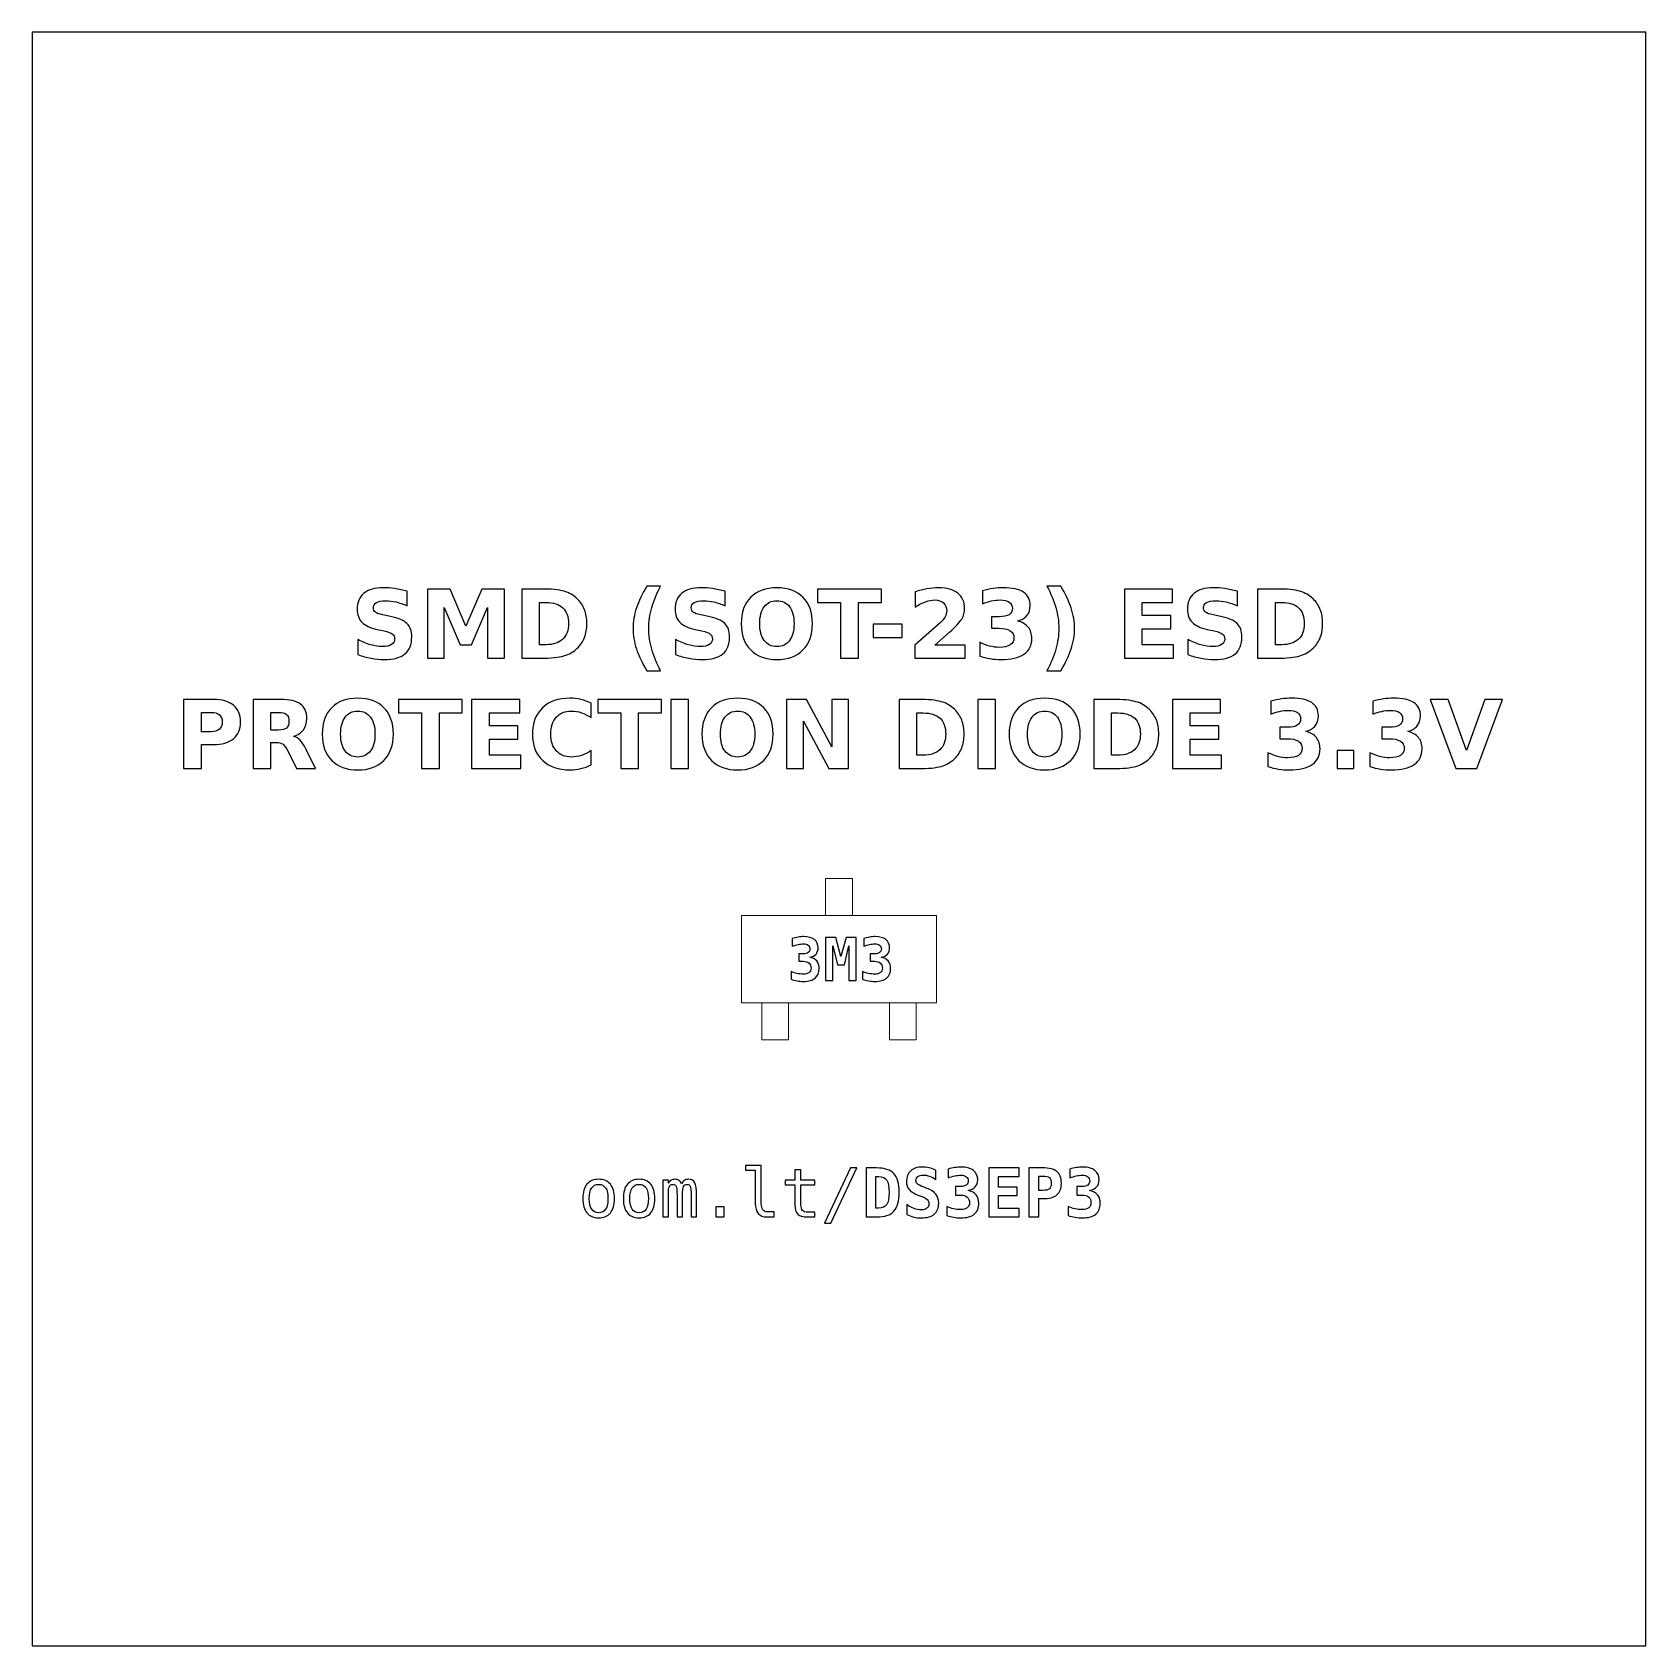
# Model space of a CAD drawing. Header units: centimetres. Extents: x -11.7 to -9.3, y -16.05 to -13.65.
import ezdxf

# ---------------------------------------------------------------- set-up
doc = ezdxf.new("R2010")
doc.units = ezdxf.units.CM
doc.header["$MEASUREMENT"] = 0
doc.layers.add('Layer 1', color=7, linetype='Continuous')

msp = doc.modelspace()

# ---------------------------------------------------------------- linework, layer by layer
at = {"layer": 'Layer 1', "color": 7}
msp.add_lwpolyline([(-11.7, -16.05), (-9.3, -16.05), (-9.3, -13.65), (-11.7, -13.65), (-11.7, -16.05)], close=True, dxfattribs=at)
at = {"layer": 'Layer 1', "color": 7, "lineweight": 9}
for points in [[(-10.52, -14.96355), (-10.48, -14.96355), (-10.48, -14.90855), (-10.52, -14.90855), (-10.52, -14.96355)], [(-10.645, -15.09355), (-10.355, -15.09355), (-10.355, -14.96355), (-10.645, -14.96355), (-10.645, -15.09355)], [(-10.615, -15.14855), (-10.575, -15.14855), (-10.575, -15.09355), (-10.615, -15.09355), (-10.615, -15.14855)], [(-10.425, -15.14855), (-10.385, -15.14855), (-10.385, -15.09355), (-10.425, -15.09355), (-10.425, -15.14855)]]:
    msp.add_lwpolyline(points, close=True, dxfattribs=at)
at = {"layer": 'Layer 1', "color": 250}
for points, knots in [([(-11.14225, -14.4814), (-11.14225, -14.4814), (-11.14225, -14.50315), (-11.14225, -14.50315), (-11.14225, -14.50315), (-11.1479, -14.50063), (-11.15342, -14.49873), (-11.15878, -14.49744), (-11.15878, -14.49744), (-11.16417, -14.49614), (-11.16925, -14.49551), (-11.17402, -14.49551), (-11.17402, -14.49551), (-11.18035, -14.49551), (-11.18505, -14.49638), (-11.18809, -14.49812), (-11.18809, -14.49812), (-11.19112, -14.49988), (-11.19263, -14.50259), (-11.19263, -14.50626), (-11.19263, -14.50626), (-11.19263, -14.50901), (-11.19162, -14.51117), (-11.18957, -14.5127), (-11.18957, -14.5127), (-11.18752, -14.51423), (-11.18381, -14.51557), (-11.17842, -14.51667), (-11.17842, -14.51667), (-11.17842, -14.51667), (-11.16713, -14.51893), (-11.16713, -14.51893), (-11.16713, -14.51893), (-11.15568, -14.52124), (-11.14757, -14.52472), (-11.14275, -14.52942), (-11.14275, -14.52942), (-11.13792, -14.5341), (-11.1355, -14.54076), (-11.1355, -14.54939), (-11.1355, -14.54939), (-11.1355, -14.56075), (-11.13886, -14.56919), (-11.14559, -14.57472), (-11.14559, -14.57472), (-11.15232, -14.58024), (-11.16259, -14.58302), (-11.17642, -14.58302), (-11.17642, -14.58302), (-11.18296, -14.58302), (-11.1895, -14.58241), (-11.19606, -14.58116), (-11.19606, -14.58116), (-11.20262, -14.57991), (-11.20921, -14.57808), (-11.21577, -14.57566), (-11.21577, -14.57566), (-11.21577, -14.57566), (-11.21577, -14.55327), (-11.21577, -14.55327), (-11.21577, -14.55327), (-11.20921, -14.55675), (-11.20286, -14.55938), (-11.19672, -14.56115), (-11.19672, -14.56115), (-11.19058, -14.56291), (-11.18468, -14.5638), (-11.17899, -14.5638), (-11.17899, -14.5638), (-11.1732, -14.5638), (-11.16876, -14.56284), (-11.16568, -14.56091), (-11.16568, -14.56091), (-11.16259, -14.55898), (-11.16107, -14.55623), (-11.16107, -14.55263), (-11.16107, -14.55263), (-11.16107, -14.54943), (-11.1621, -14.54694), (-11.16419, -14.5452), (-11.16419, -14.5452), (-11.16629, -14.54346), (-11.17045, -14.54189), (-11.17671, -14.54052), (-11.17671, -14.54052), (-11.17671, -14.54052), (-11.18698, -14.53824), (-11.18698, -14.53824), (-11.18698, -14.53824), (-11.19726, -14.53603), (-11.20479, -14.53253), (-11.20954, -14.5277), (-11.20954, -14.5277), (-11.21429, -14.52288), (-11.21666, -14.51637), (-11.21666, -14.50821), (-11.21666, -14.50821), (-11.21666, -14.49795), (-11.21335, -14.49007), (-11.20674, -14.48457), (-11.20674, -14.48457), (-11.20013, -14.47904), (-11.19063, -14.47629), (-11.17821, -14.47629), (-11.17821, -14.47629), (-11.17257, -14.47629), (-11.16676, -14.47672), (-11.16078, -14.47756), (-11.16078, -14.47756), (-11.15481, -14.47841), (-11.14863, -14.47968), (-11.14225, -14.4814)], [0, 0, 0, 0, 0.0357143, 0.0357143, 0.0357143, 0.0357143, 0.0714286, 0.0714286, 0.0714286, 0.0714286, 0.1071429, 0.1071429, 0.1071429, 0.1071429, 0.1428571, 0.1428571, 0.1428571, 0.1428571, 0.1785714, 0.1785714, 0.1785714, 0.1785714, 0.2142857, 0.2142857, 0.2142857, 0.2142857, 0.25, 0.25, 0.25, 0.25, 0.2857143, 0.2857143, 0.2857143, 0.2857143, 0.3214286, 0.3214286, 0.3214286, 0.3214286, 0.3571429, 0.3571429, 0.3571429, 0.3571429, 0.3928571, 0.3928571, 0.3928571, 0.3928571, 0.4285714, 0.4285714, 0.4285714, 0.4285714, 0.4642857, 0.4642857, 0.4642857, 0.4642857, 0.5, 0.5, 0.5, 0.5, 0.5357143, 0.5357143, 0.5357143, 0.5357143, 0.5714286, 0.5714286, 0.5714286, 0.5714286, 0.6071429, 0.6071429, 0.6071429, 0.6071429, 0.6428571, 0.6428571, 0.6428571, 0.6428571, 0.6785714, 0.6785714, 0.6785714, 0.6785714, 0.7142857, 0.7142857, 0.7142857, 0.7142857, 0.75, 0.75, 0.75, 0.75, 0.7857143, 0.7857143, 0.7857143, 0.7857143, 0.8214286, 0.8214286, 0.8214286, 0.8214286, 0.8571429, 0.8571429, 0.8571429, 0.8571429, 0.8928571, 0.8928571, 0.8928571, 0.8928571, 0.9285714, 0.9285714, 0.9285714, 0.9285714, 0.9642857, 0.9642857, 0.9642857, 0.9642857, 1, 1, 1, 1]), ([(-11.11222, -14.47815), (-11.11222, -14.47815), (-11.07847, -14.47815), (-11.07847, -14.47815), (-11.07847, -14.47815), (-11.07847, -14.47815), (-11.05502, -14.53321), (-11.05502, -14.53321), (-11.05502, -14.53321), (-11.05502, -14.53321), (-11.03146, -14.47815), (-11.03146, -14.47815), (-11.03146, -14.47815), (-11.03146, -14.47815), (-10.99778, -14.47815), (-10.99778, -14.47815), (-10.99778, -14.47815), (-10.99778, -14.47815), (-10.99778, -14.58102), (-10.99778, -14.58102), (-10.99778, -14.58102), (-10.99778, -14.58102), (-11.02285, -14.58102), (-11.02285, -14.58102), (-11.02285, -14.58102), (-11.02285, -14.58102), (-11.02285, -14.50578), (-11.02285, -14.50578), (-11.02285, -14.50578), (-11.02285, -14.50578), (-11.04656, -14.56124), (-11.04656, -14.56124), (-11.04656, -14.56124), (-11.04656, -14.56124), (-11.06337, -14.56124), (-11.06337, -14.56124), (-11.06337, -14.56124), (-11.06337, -14.56124), (-11.08708, -14.50578), (-11.08708, -14.50578), (-11.08708, -14.50578), (-11.08708, -14.50578), (-11.08708, -14.58102), (-11.08708, -14.58102), (-11.08708, -14.58102), (-11.08708, -14.58102), (-11.11222, -14.58102), (-11.11222, -14.58102), (-11.11222, -14.58102), (-11.11222, -14.58102), (-11.11222, -14.47815), (-11.11222, -14.47815)], [0, 0, 0, 0, 0.0769231, 0.0769231, 0.0769231, 0.0769231, 0.1538462, 0.1538462, 0.1538462, 0.1538462, 0.2307692, 0.2307692, 0.2307692, 0.2307692, 0.3076923, 0.3076923, 0.3076923, 0.3076923, 0.3846154, 0.3846154, 0.3846154, 0.3846154, 0.4615385, 0.4615385, 0.4615385, 0.4615385, 0.5384615, 0.5384615, 0.5384615, 0.5384615, 0.6153846, 0.6153846, 0.6153846, 0.6153846, 0.6923077, 0.6923077, 0.6923077, 0.6923077, 0.7692308, 0.7692308, 0.7692308, 0.7692308, 0.8461538, 0.8461538, 0.8461538, 0.8461538, 0.9230769, 0.9230769, 0.9230769, 0.9230769, 1, 1, 1, 1]), ([(-10.97179, -14.47815), (-10.97179, -14.47815), (-10.9438, -14.47815), (-10.9438, -14.47815), (-10.9438, -14.47815), (-10.92819, -14.47815), (-10.91657, -14.47926), (-10.90893, -14.48149), (-10.90893, -14.48149), (-10.90128, -14.48372), (-10.89472, -14.48749), (-10.88924, -14.49283), (-10.88924, -14.49283), (-10.88442, -14.49746), (-10.88085, -14.50282), (-10.87849, -14.50889), (-10.87849, -14.50889), (-10.87617, -14.51493), (-10.87499, -14.5218), (-10.87499, -14.52949), (-10.87499, -14.52949), (-10.87499, -14.53725), (-10.87617, -14.54417), (-10.87849, -14.55026), (-10.87849, -14.55026), (-10.88085, -14.55635), (-10.88442, -14.56171), (-10.88924, -14.56634), (-10.88924, -14.56634), (-10.89477, -14.57168), (-10.90138, -14.57545), (-10.90909, -14.57768), (-10.90909, -14.57768), (-10.91681, -14.57991), (-10.92838, -14.58102), (-10.9438, -14.58102), (-10.9438, -14.58102), (-10.9438, -14.58102), (-10.97179, -14.58102), (-10.97179, -14.58102), (-10.97179, -14.58102), (-10.97179, -14.58102), (-10.97179, -14.47815), (-10.97179, -14.47815)], [0, 0, 0, 0, 0.0909091, 0.0909091, 0.0909091, 0.0909091, 0.1818182, 0.1818182, 0.1818182, 0.1818182, 0.2727273, 0.2727273, 0.2727273, 0.2727273, 0.3636364, 0.3636364, 0.3636364, 0.3636364, 0.4545455, 0.4545455, 0.4545455, 0.4545455, 0.5454545, 0.5454545, 0.5454545, 0.5454545, 0.6363636, 0.6363636, 0.6363636, 0.6363636, 0.7272727, 0.7272727, 0.7272727, 0.7272727, 0.8181818, 0.8181818, 0.8181818, 0.8181818, 0.9090909, 0.9090909, 0.9090909, 0.9090909, 1, 1, 1, 1]), ([(-10.7653, -14.59962), (-10.7653, -14.59962), (-10.78576, -14.59962), (-10.78576, -14.59962), (-10.78576, -14.59962), (-10.79279, -14.58829), (-10.79799, -14.57749), (-10.80133, -14.56726), (-10.80133, -14.56726), (-10.80469, -14.55705), (-10.80636, -14.54692), (-10.80636, -14.53685), (-10.80636, -14.53685), (-10.80636, -14.52679), (-10.80467, -14.5166), (-10.80131, -14.5063), (-10.80131, -14.5063), (-10.79792, -14.49598), (-10.79275, -14.48521), (-10.78576, -14.47394), (-10.78576, -14.47394), (-10.78576, -14.47394), (-10.7653, -14.47394), (-10.7653, -14.47394), (-10.7653, -14.47394), (-10.77118, -14.48483), (-10.77558, -14.49548), (-10.77852, -14.50588), (-10.77852, -14.50588), (-10.78146, -14.51627), (-10.78294, -14.52655), (-10.78294, -14.53671), (-10.78294, -14.53671), (-10.78294, -14.54687), (-10.78148, -14.55715), (-10.77857, -14.56759), (-10.77857, -14.56759), (-10.77565, -14.57801), (-10.77123, -14.58869), (-10.7653, -14.59962)], [0, 0, 0, 0, 0.1, 0.1, 0.1, 0.1, 0.2, 0.2, 0.2, 0.2, 0.3, 0.3, 0.3, 0.3, 0.4, 0.4, 0.4, 0.4, 0.5, 0.5, 0.5, 0.5, 0.6, 0.6, 0.6, 0.6, 0.7, 0.7, 0.7, 0.7, 0.8, 0.8, 0.8, 0.8, 0.9, 0.9, 0.9, 0.9, 1, 1, 1, 1]), ([(-10.66946, -14.4814), (-10.66946, -14.4814), (-10.66946, -14.50315), (-10.66946, -14.50315), (-10.66946, -14.50315), (-10.67511, -14.50063), (-10.68063, -14.49873), (-10.68599, -14.49744), (-10.68599, -14.49744), (-10.69138, -14.49614), (-10.69646, -14.49551), (-10.70123, -14.49551), (-10.70123, -14.49551), (-10.70756, -14.49551), (-10.71226, -14.49638), (-10.7153, -14.49812), (-10.7153, -14.49812), (-10.71833, -14.49988), (-10.71984, -14.50259), (-10.71984, -14.50626), (-10.71984, -14.50626), (-10.71984, -14.50901), (-10.71883, -14.51117), (-10.71678, -14.5127), (-10.71678, -14.5127), (-10.71473, -14.51423), (-10.71102, -14.51557), (-10.70563, -14.51667), (-10.70563, -14.51667), (-10.70563, -14.51667), (-10.69434, -14.51893), (-10.69434, -14.51893), (-10.69434, -14.51893), (-10.68289, -14.52124), (-10.67478, -14.52472), (-10.66996, -14.52942), (-10.66996, -14.52942), (-10.66513, -14.5341), (-10.66271, -14.54076), (-10.66271, -14.54939), (-10.66271, -14.54939), (-10.66271, -14.56075), (-10.66607, -14.56919), (-10.6728, -14.57472), (-10.6728, -14.57472), (-10.67953, -14.58024), (-10.6898, -14.58302), (-10.70363, -14.58302), (-10.70363, -14.58302), (-10.71017, -14.58302), (-10.71671, -14.58241), (-10.72327, -14.58116), (-10.72327, -14.58116), (-10.72983, -14.57991), (-10.73642, -14.57808), (-10.74298, -14.57566), (-10.74298, -14.57566), (-10.74298, -14.57566), (-10.74298, -14.55327), (-10.74298, -14.55327), (-10.74298, -14.55327), (-10.73642, -14.55675), (-10.73007, -14.55938), (-10.72393, -14.56115), (-10.72393, -14.56115), (-10.71779, -14.56291), (-10.71189, -14.5638), (-10.7062, -14.5638), (-10.7062, -14.5638), (-10.70041, -14.5638), (-10.69597, -14.56284), (-10.69289, -14.56091), (-10.69289, -14.56091), (-10.6898, -14.55898), (-10.68828, -14.55623), (-10.68828, -14.55263), (-10.68828, -14.55263), (-10.68828, -14.54943), (-10.68931, -14.54694), (-10.6914, -14.5452), (-10.6914, -14.5452), (-10.6935, -14.54346), (-10.69766, -14.54189), (-10.70392, -14.54052), (-10.70392, -14.54052), (-10.70392, -14.54052), (-10.71419, -14.53824), (-10.71419, -14.53824), (-10.71419, -14.53824), (-10.72447, -14.53603), (-10.732, -14.53253), (-10.73675, -14.5277), (-10.73675, -14.5277), (-10.7415, -14.52288), (-10.74387, -14.51637), (-10.74387, -14.50821), (-10.74387, -14.50821), (-10.74387, -14.49795), (-10.74056, -14.49007), (-10.73395, -14.48457), (-10.73395, -14.48457), (-10.72734, -14.47904), (-10.71784, -14.47629), (-10.70542, -14.47629), (-10.70542, -14.47629), (-10.69978, -14.47629), (-10.69397, -14.47672), (-10.68799, -14.47756), (-10.68799, -14.47756), (-10.68202, -14.47841), (-10.67584, -14.47968), (-10.66946, -14.4814)], [0, 0, 0, 0, 0.0357143, 0.0357143, 0.0357143, 0.0357143, 0.0714286, 0.0714286, 0.0714286, 0.0714286, 0.1071429, 0.1071429, 0.1071429, 0.1071429, 0.1428571, 0.1428571, 0.1428571, 0.1428571, 0.1785714, 0.1785714, 0.1785714, 0.1785714, 0.2142857, 0.2142857, 0.2142857, 0.2142857, 0.25, 0.25, 0.25, 0.25, 0.2857143, 0.2857143, 0.2857143, 0.2857143, 0.3214286, 0.3214286, 0.3214286, 0.3214286, 0.3571429, 0.3571429, 0.3571429, 0.3571429, 0.3928571, 0.3928571, 0.3928571, 0.3928571, 0.4285714, 0.4285714, 0.4285714, 0.4285714, 0.4642857, 0.4642857, 0.4642857, 0.4642857, 0.5, 0.5, 0.5, 0.5, 0.5357143, 0.5357143, 0.5357143, 0.5357143, 0.5714286, 0.5714286, 0.5714286, 0.5714286, 0.6071429, 0.6071429, 0.6071429, 0.6071429, 0.6428571, 0.6428571, 0.6428571, 0.6428571, 0.6785714, 0.6785714, 0.6785714, 0.6785714, 0.7142857, 0.7142857, 0.7142857, 0.7142857, 0.75, 0.75, 0.75, 0.75, 0.7857143, 0.7857143, 0.7857143, 0.7857143, 0.8214286, 0.8214286, 0.8214286, 0.8214286, 0.8571429, 0.8571429, 0.8571429, 0.8571429, 0.8928571, 0.8928571, 0.8928571, 0.8928571, 0.9285714, 0.9285714, 0.9285714, 0.9285714, 0.9642857, 0.9642857, 0.9642857, 0.9642857, 1, 1, 1, 1]), ([(-10.59244, -14.47629), (-10.57591, -14.47629), (-10.56295, -14.48102), (-10.55359, -14.4905), (-10.55359, -14.4905), (-10.54421, -14.49995), (-10.53953, -14.513), (-10.53953, -14.52968), (-10.53953, -14.52968), (-10.53953, -14.54631), (-10.54421, -14.55936), (-10.55359, -14.56881), (-10.55359, -14.56881), (-10.56295, -14.57829), (-10.57591, -14.58302), (-10.59244, -14.58302), (-10.59244, -14.58302), (-10.60893, -14.58302), (-10.62186, -14.57829), (-10.63127, -14.56881), (-10.63127, -14.56881), (-10.64065, -14.55936), (-10.64536, -14.54631), (-10.64536, -14.52968), (-10.64536, -14.52968), (-10.64536, -14.513), (-10.64065, -14.49995), (-10.63127, -14.4905), (-10.63127, -14.4905), (-10.62186, -14.48102), (-10.60893, -14.47629), (-10.59244, -14.47629)], [0, 0, 0, 0, 0.125, 0.125, 0.125, 0.125, 0.25, 0.25, 0.25, 0.25, 0.375, 0.375, 0.375, 0.375, 0.5, 0.5, 0.5, 0.5, 0.625, 0.625, 0.625, 0.625, 0.75, 0.75, 0.75, 0.75, 0.875, 0.875, 0.875, 0.875, 1, 1, 1, 1]), ([(-10.59244, -14.49551), (-10.60053, -14.49551), (-10.60679, -14.49849), (-10.61126, -14.50447), (-10.61126, -14.50447), (-10.6157, -14.51044), (-10.61794, -14.51884), (-10.61794, -14.52968), (-10.61794, -14.52968), (-10.61794, -14.5405), (-10.6157, -14.54887), (-10.61126, -14.55484), (-10.61126, -14.55484), (-10.60679, -14.56082), (-10.60053, -14.5638), (-10.59244, -14.5638), (-10.59244, -14.5638), (-10.5843, -14.5638), (-10.57803, -14.56082), (-10.57356, -14.55484), (-10.57356, -14.55484), (-10.56911, -14.54887), (-10.56688, -14.5405), (-10.56688, -14.52968), (-10.56688, -14.52968), (-10.56688, -14.51884), (-10.56911, -14.51044), (-10.57356, -14.50447), (-10.57356, -14.50447), (-10.57803, -14.49849), (-10.5843, -14.49551), (-10.59244, -14.49551)], [0, 0, 0, 0, 0.125, 0.125, 0.125, 0.125, 0.25, 0.25, 0.25, 0.25, 0.375, 0.375, 0.375, 0.375, 0.5, 0.5, 0.5, 0.5, 0.625, 0.625, 0.625, 0.625, 0.75, 0.75, 0.75, 0.75, 0.875, 0.875, 0.875, 0.875, 1, 1, 1, 1]), ([(-10.53174, -14.47815), (-10.53174, -14.47815), (-10.43694, -14.47815), (-10.43694, -14.47815), (-10.43694, -14.47815), (-10.43694, -14.47815), (-10.43694, -14.49821), (-10.43694, -14.49821), (-10.43694, -14.49821), (-10.43694, -14.49821), (-10.47104, -14.49821), (-10.47104, -14.49821), (-10.47104, -14.49821), (-10.47104, -14.49821), (-10.47104, -14.58102), (-10.47104, -14.58102), (-10.47104, -14.58102), (-10.47104, -14.58102), (-10.49757, -14.58102), (-10.49757, -14.58102), (-10.49757, -14.58102), (-10.49757, -14.58102), (-10.49757, -14.49821), (-10.49757, -14.49821), (-10.49757, -14.49821), (-10.49757, -14.49821), (-10.53174, -14.49821), (-10.53174, -14.49821), (-10.53174, -14.49821), (-10.53174, -14.49821), (-10.53174, -14.47815), (-10.53174, -14.47815)], [0, 0, 0, 0, 0.125, 0.125, 0.125, 0.125, 0.25, 0.25, 0.25, 0.25, 0.375, 0.375, 0.375, 0.375, 0.5, 0.5, 0.5, 0.5, 0.625, 0.625, 0.625, 0.625, 0.75, 0.75, 0.75, 0.75, 0.875, 0.875, 0.875, 0.875, 1, 1, 1, 1]), ([(-10.35768, -14.56152), (-10.35768, -14.56152), (-10.3124, -14.56152), (-10.3124, -14.56152), (-10.3124, -14.56152), (-10.3124, -14.56152), (-10.3124, -14.58102), (-10.3124, -14.58102), (-10.3124, -14.58102), (-10.3124, -14.58102), (-10.38717, -14.58102), (-10.38717, -14.58102), (-10.38717, -14.58102), (-10.38717, -14.58102), (-10.38717, -14.56152), (-10.38717, -14.56152), (-10.38717, -14.56152), (-10.38717, -14.56152), (-10.34961, -14.52839), (-10.34961, -14.52839), (-10.34961, -14.52839), (-10.34625, -14.52535), (-10.34378, -14.52239), (-10.34218, -14.5195), (-10.34218, -14.5195), (-10.34056, -14.5166), (-10.33976, -14.51359), (-10.33976, -14.51046), (-10.33976, -14.51046), (-10.33976, -14.50564), (-10.34138, -14.50176), (-10.34462, -14.49882), (-10.34462, -14.49882), (-10.34785, -14.49588), (-10.35215, -14.49443), (-10.35754, -14.49443), (-10.35754, -14.49443), (-10.36167, -14.49443), (-10.36619, -14.49532), (-10.37111, -14.49708), (-10.37111, -14.49708), (-10.37602, -14.49885), (-10.38129, -14.50148), (-10.38689, -14.50496), (-10.38689, -14.50496), (-10.38689, -14.50496), (-10.38689, -14.48236), (-10.38689, -14.48236), (-10.38689, -14.48236), (-10.38091, -14.48039), (-10.37501, -14.47888), (-10.36918, -14.47785), (-10.36918, -14.47785), (-10.36334, -14.47681), (-10.35763, -14.47629), (-10.35201, -14.47629), (-10.35201, -14.47629), (-10.33971, -14.47629), (-10.33014, -14.479), (-10.32332, -14.48443), (-10.32332, -14.48443), (-10.3165, -14.48984), (-10.31309, -14.49739), (-10.31309, -14.5071), (-10.31309, -14.5071), (-10.31309, -14.5127), (-10.31454, -14.51792), (-10.31744, -14.52277), (-10.31744, -14.52277), (-10.32033, -14.52761), (-10.32642, -14.5341), (-10.33569, -14.54224), (-10.33569, -14.54224), (-10.33569, -14.54224), (-10.35768, -14.56152), (-10.35768, -14.56152)], [0, 0, 0, 0, 0.0526316, 0.0526316, 0.0526316, 0.0526316, 0.1052632, 0.1052632, 0.1052632, 0.1052632, 0.1578947, 0.1578947, 0.1578947, 0.1578947, 0.2105263, 0.2105263, 0.2105263, 0.2105263, 0.2631579, 0.2631579, 0.2631579, 0.2631579, 0.3157895, 0.3157895, 0.3157895, 0.3157895, 0.3684211, 0.3684211, 0.3684211, 0.3684211, 0.4210526, 0.4210526, 0.4210526, 0.4210526, 0.4736842, 0.4736842, 0.4736842, 0.4736842, 0.5263158, 0.5263158, 0.5263158, 0.5263158, 0.5789474, 0.5789474, 0.5789474, 0.5789474, 0.6315789, 0.6315789, 0.6315789, 0.6315789, 0.6842105, 0.6842105, 0.6842105, 0.6842105, 0.7368421, 0.7368421, 0.7368421, 0.7368421, 0.7894737, 0.7894737, 0.7894737, 0.7894737, 0.8421053, 0.8421053, 0.8421053, 0.8421053, 0.8947368, 0.8947368, 0.8947368, 0.8947368, 0.9473684, 0.9473684, 0.9473684, 0.9473684, 1, 1, 1, 1]), ([(-10.23442, -14.52554), (-10.2275, -14.52733), (-10.22221, -14.53046), (-10.21861, -14.53488), (-10.21861, -14.53488), (-10.21501, -14.53932), (-10.2132, -14.54494), (-10.2132, -14.55179), (-10.2132, -14.55179), (-10.2132, -14.56199), (-10.21711, -14.56975), (-10.22491, -14.57507), (-10.22491, -14.57507), (-10.23272, -14.58036), (-10.24411, -14.58302), (-10.25909, -14.58302), (-10.25909, -14.58302), (-10.26438, -14.58302), (-10.26967, -14.5826), (-10.27499, -14.58175), (-10.27499, -14.58175), (-10.28028, -14.5809), (-10.28552, -14.57961), (-10.29072, -14.57792), (-10.29072, -14.57792), (-10.29072, -14.57792), (-10.29072, -14.55745), (-10.29072, -14.55745), (-10.29072, -14.55745), (-10.28576, -14.55992), (-10.28084, -14.56181), (-10.27595, -14.56308), (-10.27595, -14.56308), (-10.27106, -14.56432), (-10.26624, -14.56496), (-10.26151, -14.56496), (-10.26151, -14.56496), (-10.25448, -14.56496), (-10.24909, -14.56373), (-10.24535, -14.56131), (-10.24535, -14.56131), (-10.24161, -14.55887), (-10.23973, -14.55539), (-10.23973, -14.55082), (-10.23973, -14.55082), (-10.23973, -14.54614), (-10.24166, -14.54259), (-10.24549, -14.54019), (-10.24549, -14.54019), (-10.24933, -14.53777), (-10.25499, -14.53657), (-10.26247, -14.53657), (-10.26247, -14.53657), (-10.26247, -14.53657), (-10.27308, -14.53657), (-10.27308, -14.53657), (-10.27308, -14.53657), (-10.27308, -14.53657), (-10.27308, -14.51947), (-10.27308, -14.51947), (-10.27308, -14.51947), (-10.27308, -14.51947), (-10.26193, -14.51947), (-10.26193, -14.51947), (-10.26193, -14.51947), (-10.25525, -14.51947), (-10.25031, -14.51844), (-10.24705, -14.51634), (-10.24705, -14.51634), (-10.24378, -14.51425), (-10.24215, -14.51108), (-10.24215, -14.50682), (-10.24215, -14.50682), (-10.24215, -14.50287), (-10.24373, -14.49981), (-10.2469, -14.49767), (-10.2469, -14.49767), (-10.25008, -14.49551), (-10.25455, -14.49443), (-10.26033, -14.49443), (-10.26033, -14.49443), (-10.26461, -14.49443), (-10.26892, -14.4949), (-10.27329, -14.49586), (-10.27329, -14.49586), (-10.27764, -14.49682), (-10.28197, -14.49826), (-10.2863, -14.50014), (-10.2863, -14.50014), (-10.2863, -14.50014), (-10.2863, -14.48071), (-10.2863, -14.48071), (-10.2863, -14.48071), (-10.28105, -14.47923), (-10.27588, -14.47813), (-10.27073, -14.4774), (-10.27073, -14.4774), (-10.26558, -14.47667), (-10.26055, -14.47629), (-10.25558, -14.47629), (-10.25558, -14.47629), (-10.24222, -14.47629), (-10.23221, -14.47848), (-10.22557, -14.48288), (-10.22557, -14.48288), (-10.21894, -14.48725), (-10.21563, -14.49386), (-10.21563, -14.50268), (-10.21563, -14.50268), (-10.21563, -14.50868), (-10.2172, -14.51362), (-10.22038, -14.51745), (-10.22038, -14.51745), (-10.22355, -14.52128), (-10.22823, -14.52399), (-10.23442, -14.52554)], [0, 0, 0, 0, 0.0344828, 0.0344828, 0.0344828, 0.0344828, 0.0689655, 0.0689655, 0.0689655, 0.0689655, 0.1034483, 0.1034483, 0.1034483, 0.1034483, 0.137931, 0.137931, 0.137931, 0.137931, 0.1724138, 0.1724138, 0.1724138, 0.1724138, 0.2068966, 0.2068966, 0.2068966, 0.2068966, 0.2413793, 0.2413793, 0.2413793, 0.2413793, 0.2758621, 0.2758621, 0.2758621, 0.2758621, 0.3103448, 0.3103448, 0.3103448, 0.3103448, 0.3448276, 0.3448276, 0.3448276, 0.3448276, 0.3793103, 0.3793103, 0.3793103, 0.3793103, 0.4137931, 0.4137931, 0.4137931, 0.4137931, 0.4482759, 0.4482759, 0.4482759, 0.4482759, 0.4827586, 0.4827586, 0.4827586, 0.4827586, 0.5172414, 0.5172414, 0.5172414, 0.5172414, 0.5517241, 0.5517241, 0.5517241, 0.5517241, 0.5862069, 0.5862069, 0.5862069, 0.5862069, 0.6206897, 0.6206897, 0.6206897, 0.6206897, 0.6551724, 0.6551724, 0.6551724, 0.6551724, 0.6896552, 0.6896552, 0.6896552, 0.6896552, 0.7241379, 0.7241379, 0.7241379, 0.7241379, 0.7586207, 0.7586207, 0.7586207, 0.7586207, 0.7931034, 0.7931034, 0.7931034, 0.7931034, 0.8275862, 0.8275862, 0.8275862, 0.8275862, 0.862069, 0.862069, 0.862069, 0.862069, 0.8965517, 0.8965517, 0.8965517, 0.8965517, 0.9310345, 0.9310345, 0.9310345, 0.9310345, 0.9655172, 0.9655172, 0.9655172, 0.9655172, 1, 1, 1, 1]), ([(-10.19067, -14.59962), (-10.18479, -14.58869), (-10.18037, -14.57801), (-10.17743, -14.56759), (-10.17743, -14.56759), (-10.17449, -14.55715), (-10.17303, -14.54687), (-10.17303, -14.53671), (-10.17303, -14.53671), (-10.17303, -14.52655), (-10.17449, -14.51627), (-10.17743, -14.50588), (-10.17743, -14.50588), (-10.18037, -14.49548), (-10.18479, -14.48483), (-10.19067, -14.47394), (-10.19067, -14.47394), (-10.19067, -14.47394), (-10.17021, -14.47394), (-10.17021, -14.47394), (-10.17021, -14.47394), (-10.16323, -14.48521), (-10.15805, -14.49598), (-10.15466, -14.5063), (-10.15466, -14.5063), (-10.1513, -14.5166), (-10.14961, -14.52679), (-10.14961, -14.53685), (-10.14961, -14.53685), (-10.14961, -14.54692), (-10.15128, -14.55705), (-10.15464, -14.56726), (-10.15464, -14.56726), (-10.15798, -14.57749), (-10.16318, -14.58829), (-10.17021, -14.59962), (-10.17021, -14.59962), (-10.17021, -14.59962), (-10.19067, -14.59962), (-10.19067, -14.59962)], [0, 0, 0, 0, 0.1, 0.1, 0.1, 0.1, 0.2, 0.2, 0.2, 0.2, 0.3, 0.3, 0.3, 0.3, 0.4, 0.4, 0.4, 0.4, 0.5, 0.5, 0.5, 0.5, 0.6, 0.6, 0.6, 0.6, 0.7, 0.7, 0.7, 0.7, 0.8, 0.8, 0.8, 0.8, 0.9, 0.9, 0.9, 0.9, 1, 1, 1, 1]), ([(-10.07538, -14.47815), (-10.07538, -14.47815), (-10.00379, -14.47815), (-10.00379, -14.47815), (-10.00379, -14.47815), (-10.00379, -14.47815), (-10.00379, -14.49821), (-10.00379, -14.49821), (-10.00379, -14.49821), (-10.00379, -14.49821), (-10.04885, -14.49821), (-10.04885, -14.49821), (-10.04885, -14.49821), (-10.04885, -14.49821), (-10.04885, -14.51736), (-10.04885, -14.51736), (-10.04885, -14.51736), (-10.04885, -14.51736), (-10.0065, -14.51736), (-10.0065, -14.51736), (-10.0065, -14.51736), (-10.0065, -14.51736), (-10.0065, -14.53742), (-10.0065, -14.53742), (-10.0065, -14.53742), (-10.0065, -14.53742), (-10.04885, -14.53742), (-10.04885, -14.53742), (-10.04885, -14.53742), (-10.04885, -14.53742), (-10.04885, -14.56096), (-10.04885, -14.56096), (-10.04885, -14.56096), (-10.04885, -14.56096), (-10.00229, -14.56096), (-10.00229, -14.56096), (-10.00229, -14.56096), (-10.00229, -14.56096), (-10.00229, -14.58102), (-10.00229, -14.58102), (-10.00229, -14.58102), (-10.00229, -14.58102), (-10.07538, -14.58102), (-10.07538, -14.58102), (-10.07538, -14.58102), (-10.07538, -14.58102), (-10.07538, -14.47815), (-10.07538, -14.47815)], [0, 0, 0, 0, 0.0833333, 0.0833333, 0.0833333, 0.0833333, 0.1666667, 0.1666667, 0.1666667, 0.1666667, 0.25, 0.25, 0.25, 0.25, 0.3333333, 0.3333333, 0.3333333, 0.3333333, 0.4166667, 0.4166667, 0.4166667, 0.4166667, 0.5, 0.5, 0.5, 0.5, 0.5833333, 0.5833333, 0.5833333, 0.5833333, 0.6666667, 0.6666667, 0.6666667, 0.6666667, 0.75, 0.75, 0.75, 0.75, 0.8333333, 0.8333333, 0.8333333, 0.8333333, 0.9166667, 0.9166667, 0.9166667, 0.9166667, 1, 1, 1, 1]), ([(-9.90739, -14.4814), (-9.90739, -14.4814), (-9.90739, -14.50315), (-9.90739, -14.50315), (-9.90739, -14.50315), (-9.91304, -14.50063), (-9.91856, -14.49873), (-9.92392, -14.49744), (-9.92392, -14.49744), (-9.92931, -14.49614), (-9.93439, -14.49551), (-9.93916, -14.49551), (-9.93916, -14.49551), (-9.94549, -14.49551), (-9.95019, -14.49638), (-9.95323, -14.49812), (-9.95323, -14.49812), (-9.95626, -14.49988), (-9.95777, -14.50259), (-9.95777, -14.50626), (-9.95777, -14.50626), (-9.95777, -14.50901), (-9.95676, -14.51117), (-9.95471, -14.5127), (-9.95471, -14.5127), (-9.95266, -14.51423), (-9.94895, -14.51557), (-9.94356, -14.51667), (-9.94356, -14.51667), (-9.94356, -14.51667), (-9.93227, -14.51893), (-9.93227, -14.51893), (-9.93227, -14.51893), (-9.92082, -14.52124), (-9.91271, -14.52472), (-9.90789, -14.52942), (-9.90789, -14.52942), (-9.90306, -14.5341), (-9.90064, -14.54076), (-9.90064, -14.54939), (-9.90064, -14.54939), (-9.90064, -14.56075), (-9.904, -14.56919), (-9.91073, -14.57472), (-9.91073, -14.57472), (-9.91746, -14.58024), (-9.92773, -14.58302), (-9.94156, -14.58302), (-9.94156, -14.58302), (-9.9481, -14.58302), (-9.95464, -14.58241), (-9.9612, -14.58116), (-9.9612, -14.58116), (-9.96776, -14.57991), (-9.97435, -14.57808), (-9.98091, -14.57566), (-9.98091, -14.57566), (-9.98091, -14.57566), (-9.98091, -14.55327), (-9.98091, -14.55327), (-9.98091, -14.55327), (-9.97435, -14.55675), (-9.968, -14.55938), (-9.96186, -14.56115), (-9.96186, -14.56115), (-9.95572, -14.56291), (-9.94982, -14.5638), (-9.94413, -14.5638), (-9.94413, -14.5638), (-9.93834, -14.5638), (-9.9339, -14.56284), (-9.93082, -14.56091), (-9.93082, -14.56091), (-9.92773, -14.55898), (-9.92621, -14.55623), (-9.92621, -14.55263), (-9.92621, -14.55263), (-9.92621, -14.54943), (-9.92724, -14.54694), (-9.92933, -14.5452), (-9.92933, -14.5452), (-9.93143, -14.54346), (-9.93559, -14.54189), (-9.94185, -14.54052), (-9.94185, -14.54052), (-9.94185, -14.54052), (-9.95212, -14.53824), (-9.95212, -14.53824), (-9.95212, -14.53824), (-9.9624, -14.53603), (-9.96993, -14.53253), (-9.97468, -14.5277), (-9.97468, -14.5277), (-9.97943, -14.52288), (-9.9818, -14.51637), (-9.9818, -14.50821), (-9.9818, -14.50821), (-9.9818, -14.49795), (-9.97849, -14.49007), (-9.97188, -14.48457), (-9.97188, -14.48457), (-9.96527, -14.47904), (-9.95577, -14.47629), (-9.94335, -14.47629), (-9.94335, -14.47629), (-9.93771, -14.47629), (-9.9319, -14.47672), (-9.92592, -14.47756), (-9.92592, -14.47756), (-9.91995, -14.47841), (-9.91377, -14.47968), (-9.90739, -14.4814)], [0, 0, 0, 0, 0.0357143, 0.0357143, 0.0357143, 0.0357143, 0.0714286, 0.0714286, 0.0714286, 0.0714286, 0.1071429, 0.1071429, 0.1071429, 0.1071429, 0.1428571, 0.1428571, 0.1428571, 0.1428571, 0.1785714, 0.1785714, 0.1785714, 0.1785714, 0.2142857, 0.2142857, 0.2142857, 0.2142857, 0.25, 0.25, 0.25, 0.25, 0.2857143, 0.2857143, 0.2857143, 0.2857143, 0.3214286, 0.3214286, 0.3214286, 0.3214286, 0.3571429, 0.3571429, 0.3571429, 0.3571429, 0.3928571, 0.3928571, 0.3928571, 0.3928571, 0.4285714, 0.4285714, 0.4285714, 0.4285714, 0.4642857, 0.4642857, 0.4642857, 0.4642857, 0.5, 0.5, 0.5, 0.5, 0.5357143, 0.5357143, 0.5357143, 0.5357143, 0.5714286, 0.5714286, 0.5714286, 0.5714286, 0.6071429, 0.6071429, 0.6071429, 0.6071429, 0.6428571, 0.6428571, 0.6428571, 0.6428571, 0.6785714, 0.6785714, 0.6785714, 0.6785714, 0.7142857, 0.7142857, 0.7142857, 0.7142857, 0.75, 0.75, 0.75, 0.75, 0.7857143, 0.7857143, 0.7857143, 0.7857143, 0.8214286, 0.8214286, 0.8214286, 0.8214286, 0.8571429, 0.8571429, 0.8571429, 0.8571429, 0.8928571, 0.8928571, 0.8928571, 0.8928571, 0.9285714, 0.9285714, 0.9285714, 0.9285714, 0.9642857, 0.9642857, 0.9642857, 0.9642857, 1, 1, 1, 1]), ([(-9.87736, -14.47815), (-9.87736, -14.47815), (-9.84937, -14.47815), (-9.84937, -14.47815), (-9.84937, -14.47815), (-9.83376, -14.47815), (-9.82214, -14.47926), (-9.8145, -14.48149), (-9.8145, -14.48149), (-9.80685, -14.48372), (-9.80029, -14.48749), (-9.79481, -14.49283), (-9.79481, -14.49283), (-9.78999, -14.49746), (-9.78642, -14.50282), (-9.78406, -14.50889), (-9.78406, -14.50889), (-9.78174, -14.51493), (-9.78056, -14.5218), (-9.78056, -14.52949), (-9.78056, -14.52949), (-9.78056, -14.53725), (-9.78174, -14.54417), (-9.78406, -14.55026), (-9.78406, -14.55026), (-9.78642, -14.55635), (-9.78999, -14.56171), (-9.79481, -14.56634), (-9.79481, -14.56634), (-9.80034, -14.57168), (-9.80695, -14.57545), (-9.81466, -14.57768), (-9.81466, -14.57768), (-9.82238, -14.57991), (-9.83395, -14.58102), (-9.84937, -14.58102), (-9.84937, -14.58102), (-9.84937, -14.58102), (-9.87736, -14.58102), (-9.87736, -14.58102), (-9.87736, -14.58102), (-9.87736, -14.58102), (-9.87736, -14.47815), (-9.87736, -14.47815)], [0, 0, 0, 0, 0.0909091, 0.0909091, 0.0909091, 0.0909091, 0.1818182, 0.1818182, 0.1818182, 0.1818182, 0.2727273, 0.2727273, 0.2727273, 0.2727273, 0.3636364, 0.3636364, 0.3636364, 0.3636364, 0.4545455, 0.4545455, 0.4545455, 0.4545455, 0.5454545, 0.5454545, 0.5454545, 0.5454545, 0.6363636, 0.6363636, 0.6363636, 0.6363636, 0.7272727, 0.7272727, 0.7272727, 0.7272727, 0.8181818, 0.8181818, 0.8181818, 0.8181818, 0.9090909, 0.9090909, 0.9090909, 0.9090909, 1, 1, 1, 1]), ([(-10.94526, -14.49821), (-10.94526, -14.49821), (-10.94526, -14.56096), (-10.94526, -14.56096), (-10.94526, -14.56096), (-10.94526, -14.56096), (-10.93576, -14.56096), (-10.93576, -14.56096), (-10.93576, -14.56096), (-10.92492, -14.56096), (-10.91664, -14.55828), (-10.91093, -14.55289), (-10.91093, -14.55289), (-10.90521, -14.54753), (-10.90234, -14.53972), (-10.90234, -14.52949), (-10.90234, -14.52949), (-10.90234, -14.51928), (-10.90519, -14.51152), (-10.91088, -14.50621), (-10.91088, -14.50621), (-10.91657, -14.50087), (-10.92487, -14.49821), (-10.93576, -14.49821), (-10.93576, -14.49821), (-10.93576, -14.49821), (-10.94526, -14.49821), (-10.94526, -14.49821)], [0, 0, 0, 0, 0.1428571, 0.1428571, 0.1428571, 0.1428571, 0.2857143, 0.2857143, 0.2857143, 0.2857143, 0.4285714, 0.4285714, 0.4285714, 0.4285714, 0.5714286, 0.5714286, 0.5714286, 0.5714286, 0.7142857, 0.7142857, 0.7142857, 0.7142857, 0.8571429, 0.8571429, 0.8571429, 0.8571429, 1, 1, 1, 1]), ([(-9.85083, -14.49821), (-9.85083, -14.49821), (-9.85083, -14.56096), (-9.85083, -14.56096), (-9.85083, -14.56096), (-9.85083, -14.56096), (-9.84133, -14.56096), (-9.84133, -14.56096), (-9.84133, -14.56096), (-9.83049, -14.56096), (-9.82221, -14.55828), (-9.8165, -14.55289), (-9.8165, -14.55289), (-9.81078, -14.54753), (-9.80791, -14.53972), (-9.80791, -14.52949), (-9.80791, -14.52949), (-9.80791, -14.51928), (-9.81076, -14.51152), (-9.81645, -14.50621), (-9.81645, -14.50621), (-9.82214, -14.50087), (-9.83044, -14.49821), (-9.84133, -14.49821), (-9.84133, -14.49821), (-9.84133, -14.49821), (-9.85083, -14.49821), (-9.85083, -14.49821)], [0, 0, 0, 0, 0.1428571, 0.1428571, 0.1428571, 0.1428571, 0.2857143, 0.2857143, 0.2857143, 0.2857143, 0.4285714, 0.4285714, 0.4285714, 0.4285714, 0.5714286, 0.5714286, 0.5714286, 0.5714286, 0.7142857, 0.7142857, 0.7142857, 0.7142857, 0.8571429, 0.8571429, 0.8571429, 0.8571429, 1, 1, 1, 1]), ([(-10.44926, -14.53039), (-10.44926, -14.53039), (-10.40598, -14.53039), (-10.40598, -14.53039), (-10.40598, -14.53039), (-10.40598, -14.53039), (-10.40598, -14.55045), (-10.40598, -14.55045), (-10.40598, -14.55045), (-10.40598, -14.55045), (-10.44926, -14.55045), (-10.44926, -14.55045), (-10.44926, -14.55045), (-10.44926, -14.55045), (-10.44926, -14.53039), (-10.44926, -14.53039)], [0, 0, 0, 0, 0.25, 0.25, 0.25, 0.25, 0.5, 0.5, 0.5, 0.5, 0.75, 0.75, 0.75, 0.75, 1, 1, 1, 1]), ([(-11.47485, -14.6424), (-11.47485, -14.6424), (-11.43083, -14.6424), (-11.43083, -14.6424), (-11.43083, -14.6424), (-11.41773, -14.6424), (-11.40768, -14.64532), (-11.40067, -14.65113), (-11.40067, -14.65113), (-11.39367, -14.65694), (-11.39016, -14.66521), (-11.39016, -14.67596), (-11.39016, -14.67596), (-11.39016, -14.68673), (-11.39367, -14.69503), (-11.40067, -14.70084), (-11.40067, -14.70084), (-11.40768, -14.70665), (-11.41773, -14.70957), (-11.43083, -14.70957), (-11.43083, -14.70957), (-11.43083, -14.70957), (-11.44832, -14.70957), (-11.44832, -14.70957), (-11.44832, -14.70957), (-11.44832, -14.70957), (-11.44832, -14.74527), (-11.44832, -14.74527), (-11.44832, -14.74527), (-11.44832, -14.74527), (-11.47485, -14.74527), (-11.47485, -14.74527), (-11.47485, -14.74527), (-11.47485, -14.74527), (-11.47485, -14.6424), (-11.47485, -14.6424)], [0, 0, 0, 0, 0.1111111, 0.1111111, 0.1111111, 0.1111111, 0.2222222, 0.2222222, 0.2222222, 0.2222222, 0.3333333, 0.3333333, 0.3333333, 0.3333333, 0.4444444, 0.4444444, 0.4444444, 0.4444444, 0.5555556, 0.5555556, 0.5555556, 0.5555556, 0.6666667, 0.6666667, 0.6666667, 0.6666667, 0.7777778, 0.7777778, 0.7777778, 0.7777778, 0.8888889, 0.8888889, 0.8888889, 0.8888889, 1, 1, 1, 1]), ([(-11.44832, -14.66162), (-11.44832, -14.66162), (-11.44832, -14.69035), (-11.44832, -14.69035), (-11.44832, -14.69035), (-11.44832, -14.69035), (-11.43365, -14.69035), (-11.43365, -14.69035), (-11.43365, -14.69035), (-11.4285, -14.69035), (-11.42452, -14.68911), (-11.42172, -14.68659), (-11.42172, -14.68659), (-11.41892, -14.6841), (-11.41751, -14.68055), (-11.41751, -14.67596), (-11.41751, -14.67596), (-11.41751, -14.67135), (-11.41892, -14.66782), (-11.42172, -14.66533), (-11.42172, -14.66533), (-11.42452, -14.66286), (-11.4285, -14.66162), (-11.43365, -14.66162), (-11.43365, -14.66162), (-11.43365, -14.66162), (-11.44832, -14.66162), (-11.44832, -14.66162)], [0, 0, 0, 0, 0.1428571, 0.1428571, 0.1428571, 0.1428571, 0.2857143, 0.2857143, 0.2857143, 0.2857143, 0.4285714, 0.4285714, 0.4285714, 0.4285714, 0.5714286, 0.5714286, 0.5714286, 0.5714286, 0.7142857, 0.7142857, 0.7142857, 0.7142857, 0.8571429, 0.8571429, 0.8571429, 0.8571429, 1, 1, 1, 1]), ([(-11.34491, -14.70635), (-11.34491, -14.70635), (-11.34491, -14.74527), (-11.34491, -14.74527), (-11.34491, -14.74527), (-11.34491, -14.74527), (-11.37144, -14.74527), (-11.37144, -14.74527), (-11.37144, -14.74527), (-11.37144, -14.74527), (-11.37144, -14.6424), (-11.37144, -14.6424), (-11.37144, -14.6424), (-11.37144, -14.6424), (-11.33092, -14.6424), (-11.33092, -14.6424), (-11.33092, -14.6424), (-11.31737, -14.6424), (-11.30742, -14.64468), (-11.30112, -14.64922), (-11.30112, -14.64922), (-11.2948, -14.65376), (-11.29164, -14.66096), (-11.29164, -14.67079), (-11.29164, -14.67079), (-11.29164, -14.67758), (-11.29329, -14.68318), (-11.29656, -14.68753), (-11.29656, -14.68753), (-11.29985, -14.69191), (-11.30481, -14.69513), (-11.31142, -14.69718), (-11.31142, -14.69718), (-11.3078, -14.69802), (-11.30453, -14.69988), (-11.30166, -14.7028), (-11.30166, -14.7028), (-11.29879, -14.70571), (-11.2959, -14.71013), (-11.29296, -14.71606), (-11.29296, -14.71606), (-11.29296, -14.71606), (-11.27854, -14.74527), (-11.27854, -14.74527), (-11.27854, -14.74527), (-11.27854, -14.74527), (-11.30681, -14.74527), (-11.30681, -14.74527), (-11.30681, -14.74527), (-11.30681, -14.74527), (-11.31935, -14.71971), (-11.31935, -14.71971), (-11.31935, -14.71971), (-11.32186, -14.71458), (-11.32443, -14.71105), (-11.32704, -14.70917), (-11.32704, -14.70917), (-11.32963, -14.70729), (-11.33308, -14.70635), (-11.33741, -14.70635), (-11.33741, -14.70635), (-11.33741, -14.70635), (-11.34491, -14.70635), (-11.34491, -14.70635)], [0, 0, 0, 0, 0.0625, 0.0625, 0.0625, 0.0625, 0.125, 0.125, 0.125, 0.125, 0.1875, 0.1875, 0.1875, 0.1875, 0.25, 0.25, 0.25, 0.25, 0.3125, 0.3125, 0.3125, 0.3125, 0.375, 0.375, 0.375, 0.375, 0.4375, 0.4375, 0.4375, 0.4375, 0.5, 0.5, 0.5, 0.5, 0.5625, 0.5625, 0.5625, 0.5625, 0.625, 0.625, 0.625, 0.625, 0.6875, 0.6875, 0.6875, 0.6875, 0.75, 0.75, 0.75, 0.75, 0.8125, 0.8125, 0.8125, 0.8125, 0.875, 0.875, 0.875, 0.875, 0.9375, 0.9375, 0.9375, 0.9375, 1, 1, 1, 1]), ([(-11.33374, -14.68803), (-11.32819, -14.68803), (-11.32419, -14.68699), (-11.32179, -14.68492), (-11.32179, -14.68492), (-11.31937, -14.68285), (-11.31817, -14.67944), (-11.31817, -14.67471), (-11.31817, -14.67471), (-11.31817, -14.67003), (-11.31937, -14.66667), (-11.32179, -14.66465), (-11.32179, -14.66465), (-11.32419, -14.66263), (-11.32819, -14.66162), (-11.33374, -14.66162), (-11.33374, -14.66162), (-11.33374, -14.66162), (-11.34491, -14.66162), (-11.34491, -14.66162), (-11.34491, -14.66162), (-11.34491, -14.66162), (-11.34491, -14.68803), (-11.34491, -14.68803), (-11.34491, -14.68803), (-11.34491, -14.68803), (-11.33374, -14.68803), (-11.33374, -14.68803)], [0, 0, 0, 0, 0.1428571, 0.1428571, 0.1428571, 0.1428571, 0.2857143, 0.2857143, 0.2857143, 0.2857143, 0.4285714, 0.4285714, 0.4285714, 0.4285714, 0.5714286, 0.5714286, 0.5714286, 0.5714286, 0.7142857, 0.7142857, 0.7142857, 0.7142857, 0.8571429, 0.8571429, 0.8571429, 0.8571429, 1, 1, 1, 1]), ([(-11.2158, -14.64054), (-11.19927, -14.64054), (-11.18631, -14.64527), (-11.17695, -14.65475), (-11.17695, -14.65475), (-11.16757, -14.6642), (-11.16289, -14.67725), (-11.16289, -14.69393), (-11.16289, -14.69393), (-11.16289, -14.71056), (-11.16757, -14.72361), (-11.17695, -14.73306), (-11.17695, -14.73306), (-11.18631, -14.74254), (-11.19927, -14.74727), (-11.2158, -14.74727), (-11.2158, -14.74727), (-11.23229, -14.74727), (-11.24522, -14.74254), (-11.25463, -14.73306), (-11.25463, -14.73306), (-11.26401, -14.72361), (-11.26872, -14.71056), (-11.26872, -14.69393), (-11.26872, -14.69393), (-11.26872, -14.67725), (-11.26401, -14.6642), (-11.25463, -14.65475), (-11.25463, -14.65475), (-11.24522, -14.64527), (-11.23229, -14.64054), (-11.2158, -14.64054)], [0, 0, 0, 0, 0.125, 0.125, 0.125, 0.125, 0.25, 0.25, 0.25, 0.25, 0.375, 0.375, 0.375, 0.375, 0.5, 0.5, 0.5, 0.5, 0.625, 0.625, 0.625, 0.625, 0.75, 0.75, 0.75, 0.75, 0.875, 0.875, 0.875, 0.875, 1, 1, 1, 1]), ([(-11.2158, -14.65976), (-11.22389, -14.65976), (-11.23015, -14.66274), (-11.23462, -14.66872), (-11.23462, -14.66872), (-11.23906, -14.67469), (-11.2413, -14.68309), (-11.2413, -14.69393), (-11.2413, -14.69393), (-11.2413, -14.70475), (-11.23906, -14.71312), (-11.23462, -14.71909), (-11.23462, -14.71909), (-11.23015, -14.72507), (-11.22389, -14.72805), (-11.2158, -14.72805), (-11.2158, -14.72805), (-11.20766, -14.72805), (-11.20139, -14.72507), (-11.19692, -14.71909), (-11.19692, -14.71909), (-11.19247, -14.71312), (-11.19024, -14.70475), (-11.19024, -14.69393), (-11.19024, -14.69393), (-11.19024, -14.68309), (-11.19247, -14.67469), (-11.19692, -14.66872), (-11.19692, -14.66872), (-11.20139, -14.66274), (-11.20766, -14.65976), (-11.2158, -14.65976)], [0, 0, 0, 0, 0.125, 0.125, 0.125, 0.125, 0.25, 0.25, 0.25, 0.25, 0.375, 0.375, 0.375, 0.375, 0.5, 0.5, 0.5, 0.5, 0.625, 0.625, 0.625, 0.625, 0.75, 0.75, 0.75, 0.75, 0.875, 0.875, 0.875, 0.875, 1, 1, 1, 1]), ([(-11.1551, -14.6424), (-11.1551, -14.6424), (-11.0603, -14.6424), (-11.0603, -14.6424), (-11.0603, -14.6424), (-11.0603, -14.6424), (-11.0603, -14.66246), (-11.0603, -14.66246), (-11.0603, -14.66246), (-11.0603, -14.66246), (-11.0944, -14.66246), (-11.0944, -14.66246), (-11.0944, -14.66246), (-11.0944, -14.66246), (-11.0944, -14.74527), (-11.0944, -14.74527), (-11.0944, -14.74527), (-11.0944, -14.74527), (-11.12093, -14.74527), (-11.12093, -14.74527), (-11.12093, -14.74527), (-11.12093, -14.74527), (-11.12093, -14.66246), (-11.12093, -14.66246), (-11.12093, -14.66246), (-11.12093, -14.66246), (-11.1551, -14.66246), (-11.1551, -14.66246), (-11.1551, -14.66246), (-11.1551, -14.66246), (-11.1551, -14.6424), (-11.1551, -14.6424)], [0, 0, 0, 0, 0.125, 0.125, 0.125, 0.125, 0.25, 0.25, 0.25, 0.25, 0.375, 0.375, 0.375, 0.375, 0.5, 0.5, 0.5, 0.5, 0.625, 0.625, 0.625, 0.625, 0.75, 0.75, 0.75, 0.75, 0.875, 0.875, 0.875, 0.875, 1, 1, 1, 1]), ([(-11.04656, -14.6424), (-11.04656, -14.6424), (-10.97497, -14.6424), (-10.97497, -14.6424), (-10.97497, -14.6424), (-10.97497, -14.6424), (-10.97497, -14.66246), (-10.97497, -14.66246), (-10.97497, -14.66246), (-10.97497, -14.66246), (-11.02003, -14.66246), (-11.02003, -14.66246), (-11.02003, -14.66246), (-11.02003, -14.66246), (-11.02003, -14.68161), (-11.02003, -14.68161), (-11.02003, -14.68161), (-11.02003, -14.68161), (-10.97768, -14.68161), (-10.97768, -14.68161), (-10.97768, -14.68161), (-10.97768, -14.68161), (-10.97768, -14.70167), (-10.97768, -14.70167), (-10.97768, -14.70167), (-10.97768, -14.70167), (-11.02003, -14.70167), (-11.02003, -14.70167), (-11.02003, -14.70167), (-11.02003, -14.70167), (-11.02003, -14.72521), (-11.02003, -14.72521), (-11.02003, -14.72521), (-11.02003, -14.72521), (-10.97347, -14.72521), (-10.97347, -14.72521), (-10.97347, -14.72521), (-10.97347, -14.72521), (-10.97347, -14.74527), (-10.97347, -14.74527), (-10.97347, -14.74527), (-10.97347, -14.74527), (-11.04656, -14.74527), (-11.04656, -14.74527), (-11.04656, -14.74527), (-11.04656, -14.74527), (-11.04656, -14.6424), (-11.04656, -14.6424)], [0, 0, 0, 0, 0.0833333, 0.0833333, 0.0833333, 0.0833333, 0.1666667, 0.1666667, 0.1666667, 0.1666667, 0.25, 0.25, 0.25, 0.25, 0.3333333, 0.3333333, 0.3333333, 0.3333333, 0.4166667, 0.4166667, 0.4166667, 0.4166667, 0.5, 0.5, 0.5, 0.5, 0.5833333, 0.5833333, 0.5833333, 0.5833333, 0.6666667, 0.6666667, 0.6666667, 0.6666667, 0.75, 0.75, 0.75, 0.75, 0.8333333, 0.8333333, 0.8333333, 0.8333333, 0.9166667, 0.9166667, 0.9166667, 0.9166667, 1, 1, 1, 1]), ([(-10.86858, -14.73963), (-10.87344, -14.74214), (-10.87852, -14.74405), (-10.88382, -14.74534), (-10.88382, -14.74534), (-10.88908, -14.74663), (-10.89461, -14.74727), (-10.90035, -14.74727), (-10.90035, -14.74727), (-10.91747, -14.74727), (-10.93104, -14.74247), (-10.94106, -14.7329), (-10.94106, -14.7329), (-10.95108, -14.72333), (-10.95609, -14.71035), (-10.95609, -14.69393), (-10.95609, -14.69393), (-10.95609, -14.67749), (-10.95108, -14.66448), (-10.94106, -14.65491), (-10.94106, -14.65491), (-10.93104, -14.64534), (-10.91747, -14.64054), (-10.90035, -14.64054), (-10.90035, -14.64054), (-10.89461, -14.64054), (-10.88908, -14.64118), (-10.88382, -14.64247), (-10.88382, -14.64247), (-10.87852, -14.64376), (-10.87344, -14.64567), (-10.86858, -14.64819), (-10.86858, -14.64819), (-10.86858, -14.64819), (-10.86858, -14.66947), (-10.86858, -14.66947), (-10.86858, -14.66947), (-10.87349, -14.66611), (-10.87834, -14.66366), (-10.88311, -14.66211), (-10.88311, -14.66211), (-10.88788, -14.66053), (-10.89292, -14.65976), (-10.89821, -14.65976), (-10.89821, -14.65976), (-10.90766, -14.65976), (-10.91512, -14.66279), (-10.92053, -14.66886), (-10.92053, -14.66886), (-10.92596, -14.67493), (-10.92867, -14.68328), (-10.92867, -14.69393), (-10.92867, -14.69393), (-10.92867, -14.70456), (-10.92596, -14.71289), (-10.92053, -14.71895), (-10.92053, -14.71895), (-10.91512, -14.72502), (-10.90766, -14.72805), (-10.89821, -14.72805), (-10.89821, -14.72805), (-10.89292, -14.72805), (-10.88788, -14.72728), (-10.88311, -14.7257), (-10.88311, -14.7257), (-10.87834, -14.72415), (-10.87349, -14.7217), (-10.86858, -14.71834), (-10.86858, -14.71834), (-10.86858, -14.71834), (-10.86858, -14.73963), (-10.86858, -14.73963)], [0, 0, 0, 0, 0.0555556, 0.0555556, 0.0555556, 0.0555556, 0.1111111, 0.1111111, 0.1111111, 0.1111111, 0.1666667, 0.1666667, 0.1666667, 0.1666667, 0.2222222, 0.2222222, 0.2222222, 0.2222222, 0.2777778, 0.2777778, 0.2777778, 0.2777778, 0.3333333, 0.3333333, 0.3333333, 0.3333333, 0.3888889, 0.3888889, 0.3888889, 0.3888889, 0.4444444, 0.4444444, 0.4444444, 0.4444444, 0.5, 0.5, 0.5, 0.5, 0.5555556, 0.5555556, 0.5555556, 0.5555556, 0.6111111, 0.6111111, 0.6111111, 0.6111111, 0.6666667, 0.6666667, 0.6666667, 0.6666667, 0.7222222, 0.7222222, 0.7222222, 0.7222222, 0.7777778, 0.7777778, 0.7777778, 0.7777778, 0.8333333, 0.8333333, 0.8333333, 0.8333333, 0.8888889, 0.8888889, 0.8888889, 0.8888889, 0.9444444, 0.9444444, 0.9444444, 0.9444444, 1, 1, 1, 1]), ([(-10.85889, -14.6424), (-10.85889, -14.6424), (-10.76409, -14.6424), (-10.76409, -14.6424), (-10.76409, -14.6424), (-10.76409, -14.6424), (-10.76409, -14.66246), (-10.76409, -14.66246), (-10.76409, -14.66246), (-10.76409, -14.66246), (-10.79819, -14.66246), (-10.79819, -14.66246), (-10.79819, -14.66246), (-10.79819, -14.66246), (-10.79819, -14.74527), (-10.79819, -14.74527), (-10.79819, -14.74527), (-10.79819, -14.74527), (-10.82472, -14.74527), (-10.82472, -14.74527), (-10.82472, -14.74527), (-10.82472, -14.74527), (-10.82472, -14.66246), (-10.82472, -14.66246), (-10.82472, -14.66246), (-10.82472, -14.66246), (-10.85889, -14.66246), (-10.85889, -14.66246), (-10.85889, -14.66246), (-10.85889, -14.66246), (-10.85889, -14.6424), (-10.85889, -14.6424)], [0, 0, 0, 0, 0.125, 0.125, 0.125, 0.125, 0.25, 0.25, 0.25, 0.25, 0.375, 0.375, 0.375, 0.375, 0.5, 0.5, 0.5, 0.5, 0.625, 0.625, 0.625, 0.625, 0.75, 0.75, 0.75, 0.75, 0.875, 0.875, 0.875, 0.875, 1, 1, 1, 1]), ([(-10.75035, -14.6424), (-10.75035, -14.6424), (-10.72382, -14.6424), (-10.72382, -14.6424), (-10.72382, -14.6424), (-10.72382, -14.6424), (-10.72382, -14.74527), (-10.72382, -14.74527), (-10.72382, -14.74527), (-10.72382, -14.74527), (-10.75035, -14.74527), (-10.75035, -14.74527), (-10.75035, -14.74527), (-10.75035, -14.74527), (-10.75035, -14.6424), (-10.75035, -14.6424)], [0, 0, 0, 0, 0.25, 0.25, 0.25, 0.25, 0.5, 0.5, 0.5, 0.5, 0.75, 0.75, 0.75, 0.75, 1, 1, 1, 1]), ([(-10.65087, -14.64054), (-10.63434, -14.64054), (-10.62138, -14.64527), (-10.61202, -14.65475), (-10.61202, -14.65475), (-10.60264, -14.6642), (-10.59796, -14.67725), (-10.59796, -14.69393), (-10.59796, -14.69393), (-10.59796, -14.71056), (-10.60264, -14.72361), (-10.61202, -14.73306), (-10.61202, -14.73306), (-10.62138, -14.74254), (-10.63434, -14.74727), (-10.65087, -14.74727), (-10.65087, -14.74727), (-10.66736, -14.74727), (-10.68029, -14.74254), (-10.6897, -14.73306), (-10.6897, -14.73306), (-10.69908, -14.72361), (-10.70379, -14.71056), (-10.70379, -14.69393), (-10.70379, -14.69393), (-10.70379, -14.67725), (-10.69908, -14.6642), (-10.6897, -14.65475), (-10.6897, -14.65475), (-10.68029, -14.64527), (-10.66736, -14.64054), (-10.65087, -14.64054)], [0, 0, 0, 0, 0.125, 0.125, 0.125, 0.125, 0.25, 0.25, 0.25, 0.25, 0.375, 0.375, 0.375, 0.375, 0.5, 0.5, 0.5, 0.5, 0.625, 0.625, 0.625, 0.625, 0.75, 0.75, 0.75, 0.75, 0.875, 0.875, 0.875, 0.875, 1, 1, 1, 1]), ([(-10.65087, -14.65976), (-10.65896, -14.65976), (-10.66522, -14.66274), (-10.66969, -14.66872), (-10.66969, -14.66872), (-10.67413, -14.67469), (-10.67637, -14.68309), (-10.67637, -14.69393), (-10.67637, -14.69393), (-10.67637, -14.70475), (-10.67413, -14.71312), (-10.66969, -14.71909), (-10.66969, -14.71909), (-10.66522, -14.72507), (-10.65896, -14.72805), (-10.65087, -14.72805), (-10.65087, -14.72805), (-10.64273, -14.72805), (-10.63646, -14.72507), (-10.63199, -14.71909), (-10.63199, -14.71909), (-10.62754, -14.71312), (-10.62531, -14.70475), (-10.62531, -14.69393), (-10.62531, -14.69393), (-10.62531, -14.68309), (-10.62754, -14.67469), (-10.63199, -14.66872), (-10.63199, -14.66872), (-10.63646, -14.66274), (-10.64273, -14.65976), (-10.65087, -14.65976)], [0, 0, 0, 0, 0.125, 0.125, 0.125, 0.125, 0.25, 0.25, 0.25, 0.25, 0.375, 0.375, 0.375, 0.375, 0.5, 0.5, 0.5, 0.5, 0.625, 0.625, 0.625, 0.625, 0.75, 0.75, 0.75, 0.75, 0.875, 0.875, 0.875, 0.875, 1, 1, 1, 1]), ([(-10.57789, -14.6424), (-10.57789, -14.6424), (-10.54826, -14.6424), (-10.54826, -14.6424), (-10.54826, -14.6424), (-10.54826, -14.6424), (-10.51084, -14.71296), (-10.51084, -14.71296), (-10.51084, -14.71296), (-10.51084, -14.71296), (-10.51084, -14.6424), (-10.51084, -14.6424), (-10.51084, -14.6424), (-10.51084, -14.6424), (-10.4857, -14.6424), (-10.4857, -14.6424), (-10.4857, -14.6424), (-10.4857, -14.6424), (-10.4857, -14.74527), (-10.4857, -14.74527), (-10.4857, -14.74527), (-10.4857, -14.74527), (-10.51533, -14.74527), (-10.51533, -14.74527), (-10.51533, -14.74527), (-10.51533, -14.74527), (-10.55275, -14.67471), (-10.55275, -14.67471), (-10.55275, -14.67471), (-10.55275, -14.67471), (-10.55275, -14.74527), (-10.55275, -14.74527), (-10.55275, -14.74527), (-10.55275, -14.74527), (-10.57789, -14.74527), (-10.57789, -14.74527), (-10.57789, -14.74527), (-10.57789, -14.74527), (-10.57789, -14.6424), (-10.57789, -14.6424)], [0, 0, 0, 0, 0.1, 0.1, 0.1, 0.1, 0.2, 0.2, 0.2, 0.2, 0.3, 0.3, 0.3, 0.3, 0.4, 0.4, 0.4, 0.4, 0.5, 0.5, 0.5, 0.5, 0.6, 0.6, 0.6, 0.6, 0.7, 0.7, 0.7, 0.7, 0.8, 0.8, 0.8, 0.8, 0.9, 0.9, 0.9, 0.9, 1, 1, 1, 1]), ([(-10.41067, -14.6424), (-10.41067, -14.6424), (-10.38268, -14.6424), (-10.38268, -14.6424), (-10.38268, -14.6424), (-10.36707, -14.6424), (-10.35545, -14.64351), (-10.34781, -14.64574), (-10.34781, -14.64574), (-10.34016, -14.64797), (-10.3336, -14.65174), (-10.32812, -14.65708), (-10.32812, -14.65708), (-10.3233, -14.66171), (-10.31973, -14.66707), (-10.31737, -14.67314), (-10.31737, -14.67314), (-10.31505, -14.67918), (-10.31387, -14.68605), (-10.31387, -14.69374), (-10.31387, -14.69374), (-10.31387, -14.7015), (-10.31505, -14.70842), (-10.31737, -14.71451), (-10.31737, -14.71451), (-10.31973, -14.7206), (-10.3233, -14.72596), (-10.32812, -14.73059), (-10.32812, -14.73059), (-10.33365, -14.73593), (-10.34026, -14.7397), (-10.34797, -14.74193), (-10.34797, -14.74193), (-10.35569, -14.74416), (-10.36726, -14.74527), (-10.38268, -14.74527), (-10.38268, -14.74527), (-10.38268, -14.74527), (-10.41067, -14.74527), (-10.41067, -14.74527), (-10.41067, -14.74527), (-10.41067, -14.74527), (-10.41067, -14.6424), (-10.41067, -14.6424)], [0, 0, 0, 0, 0.0909091, 0.0909091, 0.0909091, 0.0909091, 0.1818182, 0.1818182, 0.1818182, 0.1818182, 0.2727273, 0.2727273, 0.2727273, 0.2727273, 0.3636364, 0.3636364, 0.3636364, 0.3636364, 0.4545455, 0.4545455, 0.4545455, 0.4545455, 0.5454545, 0.5454545, 0.5454545, 0.5454545, 0.6363636, 0.6363636, 0.6363636, 0.6363636, 0.7272727, 0.7272727, 0.7272727, 0.7272727, 0.8181818, 0.8181818, 0.8181818, 0.8181818, 0.9090909, 0.9090909, 0.9090909, 0.9090909, 1, 1, 1, 1]), ([(-10.38414, -14.66246), (-10.38414, -14.66246), (-10.38414, -14.72521), (-10.38414, -14.72521), (-10.38414, -14.72521), (-10.38414, -14.72521), (-10.37464, -14.72521), (-10.37464, -14.72521), (-10.37464, -14.72521), (-10.3638, -14.72521), (-10.35552, -14.72253), (-10.34981, -14.71714), (-10.34981, -14.71714), (-10.34409, -14.71178), (-10.34122, -14.70397), (-10.34122, -14.69374), (-10.34122, -14.69374), (-10.34122, -14.68353), (-10.34407, -14.67577), (-10.34976, -14.67046), (-10.34976, -14.67046), (-10.35545, -14.66512), (-10.36375, -14.66246), (-10.37464, -14.66246), (-10.37464, -14.66246), (-10.37464, -14.66246), (-10.38414, -14.66246), (-10.38414, -14.66246)], [0, 0, 0, 0, 0.1428571, 0.1428571, 0.1428571, 0.1428571, 0.2857143, 0.2857143, 0.2857143, 0.2857143, 0.4285714, 0.4285714, 0.4285714, 0.4285714, 0.5714286, 0.5714286, 0.5714286, 0.5714286, 0.7142857, 0.7142857, 0.7142857, 0.7142857, 0.8571429, 0.8571429, 0.8571429, 0.8571429, 1, 1, 1, 1]), ([(-10.29355, -14.6424), (-10.29355, -14.6424), (-10.26702, -14.6424), (-10.26702, -14.6424), (-10.26702, -14.6424), (-10.26702, -14.6424), (-10.26702, -14.74527), (-10.26702, -14.74527), (-10.26702, -14.74527), (-10.26702, -14.74527), (-10.29355, -14.74527), (-10.29355, -14.74527), (-10.29355, -14.74527), (-10.29355, -14.74527), (-10.29355, -14.6424), (-10.29355, -14.6424)], [0, 0, 0, 0, 0.25, 0.25, 0.25, 0.25, 0.5, 0.5, 0.5, 0.5, 0.75, 0.75, 0.75, 0.75, 1, 1, 1, 1]), ([(-10.19407, -14.64054), (-10.17754, -14.64054), (-10.16458, -14.64527), (-10.15522, -14.65475), (-10.15522, -14.65475), (-10.14584, -14.6642), (-10.14116, -14.67725), (-10.14116, -14.69393), (-10.14116, -14.69393), (-10.14116, -14.71056), (-10.14584, -14.72361), (-10.15522, -14.73306), (-10.15522, -14.73306), (-10.16458, -14.74254), (-10.17754, -14.74727), (-10.19407, -14.74727), (-10.19407, -14.74727), (-10.21056, -14.74727), (-10.22349, -14.74254), (-10.2329, -14.73306), (-10.2329, -14.73306), (-10.24228, -14.72361), (-10.24699, -14.71056), (-10.24699, -14.69393), (-10.24699, -14.69393), (-10.24699, -14.67725), (-10.24228, -14.6642), (-10.2329, -14.65475), (-10.2329, -14.65475), (-10.22349, -14.64527), (-10.21056, -14.64054), (-10.19407, -14.64054)], [0, 0, 0, 0, 0.125, 0.125, 0.125, 0.125, 0.25, 0.25, 0.25, 0.25, 0.375, 0.375, 0.375, 0.375, 0.5, 0.5, 0.5, 0.5, 0.625, 0.625, 0.625, 0.625, 0.75, 0.75, 0.75, 0.75, 0.875, 0.875, 0.875, 0.875, 1, 1, 1, 1]), ([(-10.19407, -14.65976), (-10.20216, -14.65976), (-10.20842, -14.66274), (-10.21289, -14.66872), (-10.21289, -14.66872), (-10.21733, -14.67469), (-10.21957, -14.68309), (-10.21957, -14.69393), (-10.21957, -14.69393), (-10.21957, -14.70475), (-10.21733, -14.71312), (-10.21289, -14.71909), (-10.21289, -14.71909), (-10.20842, -14.72507), (-10.20216, -14.72805), (-10.19407, -14.72805), (-10.19407, -14.72805), (-10.18593, -14.72805), (-10.17966, -14.72507), (-10.17519, -14.71909), (-10.17519, -14.71909), (-10.17074, -14.71312), (-10.16851, -14.70475), (-10.16851, -14.69393), (-10.16851, -14.69393), (-10.16851, -14.68309), (-10.17074, -14.67469), (-10.17519, -14.66872), (-10.17519, -14.66872), (-10.17966, -14.66274), (-10.18593, -14.65976), (-10.19407, -14.65976)], [0, 0, 0, 0, 0.125, 0.125, 0.125, 0.125, 0.25, 0.25, 0.25, 0.25, 0.375, 0.375, 0.375, 0.375, 0.5, 0.5, 0.5, 0.5, 0.625, 0.625, 0.625, 0.625, 0.75, 0.75, 0.75, 0.75, 0.875, 0.875, 0.875, 0.875, 1, 1, 1, 1]), ([(-10.12109, -14.6424), (-10.12109, -14.6424), (-10.0931, -14.6424), (-10.0931, -14.6424), (-10.0931, -14.6424), (-10.07749, -14.6424), (-10.06587, -14.64351), (-10.05823, -14.64574), (-10.05823, -14.64574), (-10.05058, -14.64797), (-10.04402, -14.65174), (-10.03854, -14.65708), (-10.03854, -14.65708), (-10.03372, -14.66171), (-10.03015, -14.66707), (-10.02779, -14.67314), (-10.02779, -14.67314), (-10.02547, -14.67918), (-10.02429, -14.68605), (-10.02429, -14.69374), (-10.02429, -14.69374), (-10.02429, -14.7015), (-10.02547, -14.70842), (-10.02779, -14.71451), (-10.02779, -14.71451), (-10.03015, -14.7206), (-10.03372, -14.72596), (-10.03854, -14.73059), (-10.03854, -14.73059), (-10.04407, -14.73593), (-10.05068, -14.7397), (-10.05839, -14.74193), (-10.05839, -14.74193), (-10.06611, -14.74416), (-10.07768, -14.74527), (-10.0931, -14.74527), (-10.0931, -14.74527), (-10.0931, -14.74527), (-10.12109, -14.74527), (-10.12109, -14.74527), (-10.12109, -14.74527), (-10.12109, -14.74527), (-10.12109, -14.6424), (-10.12109, -14.6424)], [0, 0, 0, 0, 0.0909091, 0.0909091, 0.0909091, 0.0909091, 0.1818182, 0.1818182, 0.1818182, 0.1818182, 0.2727273, 0.2727273, 0.2727273, 0.2727273, 0.3636364, 0.3636364, 0.3636364, 0.3636364, 0.4545455, 0.4545455, 0.4545455, 0.4545455, 0.5454545, 0.5454545, 0.5454545, 0.5454545, 0.6363636, 0.6363636, 0.6363636, 0.6363636, 0.7272727, 0.7272727, 0.7272727, 0.7272727, 0.8181818, 0.8181818, 0.8181818, 0.8181818, 0.9090909, 0.9090909, 0.9090909, 0.9090909, 1, 1, 1, 1]), ([(-10.09456, -14.66246), (-10.09456, -14.66246), (-10.09456, -14.72521), (-10.09456, -14.72521), (-10.09456, -14.72521), (-10.09456, -14.72521), (-10.08506, -14.72521), (-10.08506, -14.72521), (-10.08506, -14.72521), (-10.07422, -14.72521), (-10.06594, -14.72253), (-10.06023, -14.71714), (-10.06023, -14.71714), (-10.05451, -14.71178), (-10.05164, -14.70397), (-10.05164, -14.69374), (-10.05164, -14.69374), (-10.05164, -14.68353), (-10.05449, -14.67577), (-10.06018, -14.67046), (-10.06018, -14.67046), (-10.06587, -14.66512), (-10.07417, -14.66246), (-10.08506, -14.66246), (-10.08506, -14.66246), (-10.08506, -14.66246), (-10.09456, -14.66246), (-10.09456, -14.66246)], [0, 0, 0, 0, 0.1428571, 0.1428571, 0.1428571, 0.1428571, 0.2857143, 0.2857143, 0.2857143, 0.2857143, 0.4285714, 0.4285714, 0.4285714, 0.4285714, 0.5714286, 0.5714286, 0.5714286, 0.5714286, 0.7142857, 0.7142857, 0.7142857, 0.7142857, 0.8571429, 0.8571429, 0.8571429, 0.8571429, 1, 1, 1, 1]), ([(-10.00397, -14.6424), (-10.00397, -14.6424), (-9.93238, -14.6424), (-9.93238, -14.6424), (-9.93238, -14.6424), (-9.93238, -14.6424), (-9.93238, -14.66246), (-9.93238, -14.66246), (-9.93238, -14.66246), (-9.93238, -14.66246), (-9.97744, -14.66246), (-9.97744, -14.66246), (-9.97744, -14.66246), (-9.97744, -14.66246), (-9.97744, -14.68161), (-9.97744, -14.68161), (-9.97744, -14.68161), (-9.97744, -14.68161), (-9.93509, -14.68161), (-9.93509, -14.68161), (-9.93509, -14.68161), (-9.93509, -14.68161), (-9.93509, -14.70167), (-9.93509, -14.70167), (-9.93509, -14.70167), (-9.93509, -14.70167), (-9.97744, -14.70167), (-9.97744, -14.70167), (-9.97744, -14.70167), (-9.97744, -14.70167), (-9.97744, -14.72521), (-9.97744, -14.72521), (-9.97744, -14.72521), (-9.97744, -14.72521), (-9.93088, -14.72521), (-9.93088, -14.72521), (-9.93088, -14.72521), (-9.93088, -14.72521), (-9.93088, -14.74527), (-9.93088, -14.74527), (-9.93088, -14.74527), (-9.93088, -14.74527), (-10.00397, -14.74527), (-10.00397, -14.74527), (-10.00397, -14.74527), (-10.00397, -14.74527), (-10.00397, -14.6424), (-10.00397, -14.6424)], [0, 0, 0, 0, 0.0833333, 0.0833333, 0.0833333, 0.0833333, 0.1666667, 0.1666667, 0.1666667, 0.1666667, 0.25, 0.25, 0.25, 0.25, 0.3333333, 0.3333333, 0.3333333, 0.3333333, 0.4166667, 0.4166667, 0.4166667, 0.4166667, 0.5, 0.5, 0.5, 0.5, 0.5833333, 0.5833333, 0.5833333, 0.5833333, 0.6666667, 0.6666667, 0.6666667, 0.6666667, 0.75, 0.75, 0.75, 0.75, 0.8333333, 0.8333333, 0.8333333, 0.8333333, 0.9166667, 0.9166667, 0.9166667, 0.9166667, 1, 1, 1, 1]), ([(-9.80567, -14.68979), (-9.79875, -14.69158), (-9.79346, -14.69471), (-9.78986, -14.69913), (-9.78986, -14.69913), (-9.78626, -14.70357), (-9.78445, -14.70919), (-9.78445, -14.71604), (-9.78445, -14.71604), (-9.78445, -14.72624), (-9.78836, -14.734), (-9.79616, -14.73932), (-9.79616, -14.73932), (-9.80397, -14.74461), (-9.81536, -14.74727), (-9.83034, -14.74727), (-9.83034, -14.74727), (-9.83563, -14.74727), (-9.84092, -14.74685), (-9.84624, -14.746), (-9.84624, -14.746), (-9.85153, -14.74515), (-9.85677, -14.74386), (-9.86197, -14.74217), (-9.86197, -14.74217), (-9.86197, -14.74217), (-9.86197, -14.7217), (-9.86197, -14.7217), (-9.86197, -14.7217), (-9.85701, -14.72417), (-9.85209, -14.72606), (-9.8472, -14.72733), (-9.8472, -14.72733), (-9.84231, -14.72857), (-9.83749, -14.72921), (-9.83276, -14.72921), (-9.83276, -14.72921), (-9.82573, -14.72921), (-9.82034, -14.72798), (-9.8166, -14.72556), (-9.8166, -14.72556), (-9.81286, -14.72312), (-9.81098, -14.71964), (-9.81098, -14.71507), (-9.81098, -14.71507), (-9.81098, -14.71039), (-9.81291, -14.70684), (-9.81674, -14.70444), (-9.81674, -14.70444), (-9.82058, -14.70202), (-9.82624, -14.70082), (-9.83372, -14.70082), (-9.83372, -14.70082), (-9.83372, -14.70082), (-9.84433, -14.70082), (-9.84433, -14.70082), (-9.84433, -14.70082), (-9.84433, -14.70082), (-9.84433, -14.68372), (-9.84433, -14.68372), (-9.84433, -14.68372), (-9.84433, -14.68372), (-9.83318, -14.68372), (-9.83318, -14.68372), (-9.83318, -14.68372), (-9.8265, -14.68372), (-9.82156, -14.68269), (-9.8183, -14.68059), (-9.8183, -14.68059), (-9.81503, -14.6785), (-9.8134, -14.67533), (-9.8134, -14.67107), (-9.8134, -14.67107), (-9.8134, -14.66712), (-9.81498, -14.66406), (-9.81815, -14.66192), (-9.81815, -14.66192), (-9.82133, -14.65976), (-9.8258, -14.65868), (-9.83158, -14.65868), (-9.83158, -14.65868), (-9.83586, -14.65868), (-9.84017, -14.65915), (-9.84454, -14.66011), (-9.84454, -14.66011), (-9.84889, -14.66107), (-9.85322, -14.66251), (-9.85755, -14.66439), (-9.85755, -14.66439), (-9.85755, -14.66439), (-9.85755, -14.64496), (-9.85755, -14.64496), (-9.85755, -14.64496), (-9.8523, -14.64348), (-9.84713, -14.64238), (-9.84198, -14.64165), (-9.84198, -14.64165), (-9.83683, -14.64092), (-9.8318, -14.64054), (-9.82683, -14.64054), (-9.82683, -14.64054), (-9.81347, -14.64054), (-9.80346, -14.64273), (-9.79682, -14.64713), (-9.79682, -14.64713), (-9.79019, -14.6515), (-9.78688, -14.65811), (-9.78688, -14.66693), (-9.78688, -14.66693), (-9.78688, -14.67293), (-9.78845, -14.67787), (-9.79163, -14.6817), (-9.79163, -14.6817), (-9.7948, -14.68553), (-9.79948, -14.68824), (-9.80567, -14.68979)], [0, 0, 0, 0, 0.0344828, 0.0344828, 0.0344828, 0.0344828, 0.0689655, 0.0689655, 0.0689655, 0.0689655, 0.1034483, 0.1034483, 0.1034483, 0.1034483, 0.137931, 0.137931, 0.137931, 0.137931, 0.1724138, 0.1724138, 0.1724138, 0.1724138, 0.2068966, 0.2068966, 0.2068966, 0.2068966, 0.2413793, 0.2413793, 0.2413793, 0.2413793, 0.2758621, 0.2758621, 0.2758621, 0.2758621, 0.3103448, 0.3103448, 0.3103448, 0.3103448, 0.3448276, 0.3448276, 0.3448276, 0.3448276, 0.3793103, 0.3793103, 0.3793103, 0.3793103, 0.4137931, 0.4137931, 0.4137931, 0.4137931, 0.4482759, 0.4482759, 0.4482759, 0.4482759, 0.4827586, 0.4827586, 0.4827586, 0.4827586, 0.5172414, 0.5172414, 0.5172414, 0.5172414, 0.5517241, 0.5517241, 0.5517241, 0.5517241, 0.5862069, 0.5862069, 0.5862069, 0.5862069, 0.6206897, 0.6206897, 0.6206897, 0.6206897, 0.6551724, 0.6551724, 0.6551724, 0.6551724, 0.6896552, 0.6896552, 0.6896552, 0.6896552, 0.7241379, 0.7241379, 0.7241379, 0.7241379, 0.7586207, 0.7586207, 0.7586207, 0.7586207, 0.7931034, 0.7931034, 0.7931034, 0.7931034, 0.8275862, 0.8275862, 0.8275862, 0.8275862, 0.862069, 0.862069, 0.862069, 0.862069, 0.8965517, 0.8965517, 0.8965517, 0.8965517, 0.9310345, 0.9310345, 0.9310345, 0.9310345, 0.9655172, 0.9655172, 0.9655172, 0.9655172, 1, 1, 1, 1]), ([(-9.65388, -14.68979), (-9.64696, -14.69158), (-9.64167, -14.69471), (-9.63807, -14.69913), (-9.63807, -14.69913), (-9.63447, -14.70357), (-9.63266, -14.70919), (-9.63266, -14.71604), (-9.63266, -14.71604), (-9.63266, -14.72624), (-9.63657, -14.734), (-9.64437, -14.73932), (-9.64437, -14.73932), (-9.65218, -14.74461), (-9.66357, -14.74727), (-9.67855, -14.74727), (-9.67855, -14.74727), (-9.68384, -14.74727), (-9.68913, -14.74685), (-9.69445, -14.746), (-9.69445, -14.746), (-9.69974, -14.74515), (-9.70498, -14.74386), (-9.71018, -14.74217), (-9.71018, -14.74217), (-9.71018, -14.74217), (-9.71018, -14.7217), (-9.71018, -14.7217), (-9.71018, -14.7217), (-9.70522, -14.72417), (-9.7003, -14.72606), (-9.69541, -14.72733), (-9.69541, -14.72733), (-9.69052, -14.72857), (-9.6857, -14.72921), (-9.68097, -14.72921), (-9.68097, -14.72921), (-9.67394, -14.72921), (-9.66855, -14.72798), (-9.66481, -14.72556), (-9.66481, -14.72556), (-9.66107, -14.72312), (-9.65919, -14.71964), (-9.65919, -14.71507), (-9.65919, -14.71507), (-9.65919, -14.71039), (-9.66112, -14.70684), (-9.66495, -14.70444), (-9.66495, -14.70444), (-9.66879, -14.70202), (-9.67445, -14.70082), (-9.68193, -14.70082), (-9.68193, -14.70082), (-9.68193, -14.70082), (-9.69254, -14.70082), (-9.69254, -14.70082), (-9.69254, -14.70082), (-9.69254, -14.70082), (-9.69254, -14.68372), (-9.69254, -14.68372), (-9.69254, -14.68372), (-9.69254, -14.68372), (-9.68139, -14.68372), (-9.68139, -14.68372), (-9.68139, -14.68372), (-9.67471, -14.68372), (-9.66977, -14.68269), (-9.66651, -14.68059), (-9.66651, -14.68059), (-9.66324, -14.6785), (-9.66161, -14.67533), (-9.66161, -14.67107), (-9.66161, -14.67107), (-9.66161, -14.66712), (-9.66319, -14.66406), (-9.66636, -14.66192), (-9.66636, -14.66192), (-9.66954, -14.65976), (-9.67401, -14.65868), (-9.67979, -14.65868), (-9.67979, -14.65868), (-9.68407, -14.65868), (-9.68838, -14.65915), (-9.69275, -14.66011), (-9.69275, -14.66011), (-9.6971, -14.66107), (-9.70143, -14.66251), (-9.70576, -14.66439), (-9.70576, -14.66439), (-9.70576, -14.66439), (-9.70576, -14.64496), (-9.70576, -14.64496), (-9.70576, -14.64496), (-9.70051, -14.64348), (-9.69534, -14.64238), (-9.69019, -14.64165), (-9.69019, -14.64165), (-9.68504, -14.64092), (-9.68001, -14.64054), (-9.67504, -14.64054), (-9.67504, -14.64054), (-9.66168, -14.64054), (-9.65167, -14.64273), (-9.64503, -14.64713), (-9.64503, -14.64713), (-9.6384, -14.6515), (-9.63509, -14.65811), (-9.63509, -14.66693), (-9.63509, -14.66693), (-9.63509, -14.67293), (-9.63666, -14.67787), (-9.63984, -14.6817), (-9.63984, -14.6817), (-9.64301, -14.68553), (-9.64769, -14.68824), (-9.65388, -14.68979)], [0, 0, 0, 0, 0.0344828, 0.0344828, 0.0344828, 0.0344828, 0.0689655, 0.0689655, 0.0689655, 0.0689655, 0.1034483, 0.1034483, 0.1034483, 0.1034483, 0.137931, 0.137931, 0.137931, 0.137931, 0.1724138, 0.1724138, 0.1724138, 0.1724138, 0.2068966, 0.2068966, 0.2068966, 0.2068966, 0.2413793, 0.2413793, 0.2413793, 0.2413793, 0.2758621, 0.2758621, 0.2758621, 0.2758621, 0.3103448, 0.3103448, 0.3103448, 0.3103448, 0.3448276, 0.3448276, 0.3448276, 0.3448276, 0.3793103, 0.3793103, 0.3793103, 0.3793103, 0.4137931, 0.4137931, 0.4137931, 0.4137931, 0.4482759, 0.4482759, 0.4482759, 0.4482759, 0.4827586, 0.4827586, 0.4827586, 0.4827586, 0.5172414, 0.5172414, 0.5172414, 0.5172414, 0.5517241, 0.5517241, 0.5517241, 0.5517241, 0.5862069, 0.5862069, 0.5862069, 0.5862069, 0.6206897, 0.6206897, 0.6206897, 0.6206897, 0.6551724, 0.6551724, 0.6551724, 0.6551724, 0.6896552, 0.6896552, 0.6896552, 0.6896552, 0.7241379, 0.7241379, 0.7241379, 0.7241379, 0.7586207, 0.7586207, 0.7586207, 0.7586207, 0.7931034, 0.7931034, 0.7931034, 0.7931034, 0.8275862, 0.8275862, 0.8275862, 0.8275862, 0.862069, 0.862069, 0.862069, 0.862069, 0.8965517, 0.8965517, 0.8965517, 0.8965517, 0.9310345, 0.9310345, 0.9310345, 0.9310345, 0.9655172, 0.9655172, 0.9655172, 0.9655172, 1, 1, 1, 1]), ([(-9.62074, -14.6424), (-9.62074, -14.6424), (-9.59407, -14.6424), (-9.59407, -14.6424), (-9.59407, -14.6424), (-9.59407, -14.6424), (-9.56679, -14.71832), (-9.56679, -14.71832), (-9.56679, -14.71832), (-9.56679, -14.71832), (-9.53958, -14.6424), (-9.53958, -14.6424), (-9.53958, -14.6424), (-9.53958, -14.6424), (-9.51291, -14.6424), (-9.51291, -14.6424), (-9.51291, -14.6424), (-9.51291, -14.6424), (-9.55101, -14.74527), (-9.55101, -14.74527), (-9.55101, -14.74527), (-9.55101, -14.74527), (-9.58264, -14.74527), (-9.58264, -14.74527), (-9.58264, -14.74527), (-9.58264, -14.74527), (-9.62074, -14.6424), (-9.62074, -14.6424)], [0, 0, 0, 0, 0.1428571, 0.1428571, 0.1428571, 0.1428571, 0.2857143, 0.2857143, 0.2857143, 0.2857143, 0.4285714, 0.4285714, 0.4285714, 0.4285714, 0.5714286, 0.5714286, 0.5714286, 0.5714286, 0.7142857, 0.7142857, 0.7142857, 0.7142857, 0.8571429, 0.8571429, 0.8571429, 0.8571429, 1, 1, 1, 1]), ([(-9.75882, -14.7186), (-9.75882, -14.7186), (-9.734, -14.7186), (-9.734, -14.7186), (-9.734, -14.7186), (-9.734, -14.7186), (-9.734, -14.74527), (-9.734, -14.74527), (-9.734, -14.74527), (-9.734, -14.74527), (-9.75882, -14.74527), (-9.75882, -14.74527), (-9.75882, -14.74527), (-9.75882, -14.74527), (-9.75882, -14.7186), (-9.75882, -14.7186)], [0, 0, 0, 0, 0.25, 0.25, 0.25, 0.25, 0.5, 0.5, 0.5, 0.5, 0.75, 0.75, 0.75, 0.75, 1, 1, 1, 1]), ([(-10.55314, -15.03189), (-10.55314, -15.03189), (-10.55994, -15.03189), (-10.55994, -15.03189), (-10.55994, -15.03189), (-10.55994, -15.03189), (-10.55994, -15.02069), (-10.55994, -15.02069), (-10.55994, -15.02069), (-10.55994, -15.02069), (-10.55314, -15.02069), (-10.55314, -15.02069), (-10.55314, -15.02069), (-10.54999, -15.02069), (-10.54754, -15.02007), (-10.5458, -15.01882), (-10.5458, -15.01882), (-10.54407, -15.01757), (-10.5432, -15.01581), (-10.5432, -15.01354), (-10.5432, -15.01354), (-10.5432, -15.01116), (-10.54407, -15.00929), (-10.5458, -15.00796), (-10.5458, -15.00796), (-10.54754, -15.00662), (-10.54999, -15.00596), (-10.55314, -15.00596), (-10.55314, -15.00596), (-10.55555, -15.00596), (-10.55813, -15.00627), (-10.56088, -15.00687), (-10.56088, -15.00687), (-10.56364, -15.00747), (-10.5665, -15.00835), (-10.56945, -15.0095), (-10.56945, -15.0095), (-10.56945, -15.0095), (-10.56945, -14.99796), (-10.56945, -14.99796), (-10.56945, -14.99796), (-10.5665, -14.99707), (-10.56359, -14.99639), (-10.56072, -14.9959), (-10.56072, -14.9959), (-10.55784, -14.99543), (-10.55509, -14.9952), (-10.55244, -14.9952), (-10.55244, -14.9952), (-10.54567, -14.9952), (-10.54039, -14.99668), (-10.53661, -14.99964), (-10.53661, -14.99964), (-10.53282, -15.00259), (-10.53093, -15.00666), (-10.53093, -15.01187), (-10.53093, -15.01187), (-10.53093, -15.01567), (-10.53201, -15.0188), (-10.5342, -15.02123), (-10.5342, -15.02123), (-10.53638, -15.02365), (-10.5395, -15.02524), (-10.54354, -15.02598), (-10.54354, -15.02598), (-10.53895, -15.02679), (-10.53544, -15.02862), (-10.53303, -15.03147), (-10.53303, -15.03147), (-10.53062, -15.03433), (-10.52941, -15.03809), (-10.52941, -15.04273), (-10.52941, -15.04273), (-10.52941, -15.04896), (-10.53141, -15.05371), (-10.53539, -15.05699), (-10.53539, -15.05699), (-10.53939, -15.06027), (-10.54518, -15.0619), (-10.5528, -15.0619), (-10.5528, -15.0619), (-10.55603, -15.0619), (-10.55922, -15.06162), (-10.56237, -15.06108), (-10.56237, -15.06108), (-10.56551, -15.06053), (-10.56852, -15.05974), (-10.57139, -15.05871), (-10.57139, -15.05871), (-10.57139, -15.05871), (-10.57139, -15.04691), (-10.57139, -15.04691), (-10.57139, -15.04691), (-10.56869, -15.04826), (-10.56578, -15.04929), (-10.56264, -15.04999), (-10.56264, -15.04999), (-10.55953, -15.0507), (-10.55624, -15.05105), (-10.5528, -15.05105), (-10.5528, -15.05105), (-10.54934, -15.05105), (-10.54662, -15.05026), (-10.54461, -15.04866), (-10.54461, -15.04866), (-10.5426, -15.04707), (-10.5416, -15.04492), (-10.5416, -15.04222), (-10.5416, -15.04222), (-10.5416, -15.03893), (-10.5426, -15.03637), (-10.54461, -15.03458), (-10.54461, -15.03458), (-10.54662, -15.03278), (-10.54946, -15.03189), (-10.55314, -15.03189)], [0, 0, 0, 0, 0.0344828, 0.0344828, 0.0344828, 0.0344828, 0.0689655, 0.0689655, 0.0689655, 0.0689655, 0.1034483, 0.1034483, 0.1034483, 0.1034483, 0.137931, 0.137931, 0.137931, 0.137931, 0.1724138, 0.1724138, 0.1724138, 0.1724138, 0.2068966, 0.2068966, 0.2068966, 0.2068966, 0.2413793, 0.2413793, 0.2413793, 0.2413793, 0.2758621, 0.2758621, 0.2758621, 0.2758621, 0.3103448, 0.3103448, 0.3103448, 0.3103448, 0.3448276, 0.3448276, 0.3448276, 0.3448276, 0.3793103, 0.3793103, 0.3793103, 0.3793103, 0.4137931, 0.4137931, 0.4137931, 0.4137931, 0.4482759, 0.4482759, 0.4482759, 0.4482759, 0.4827586, 0.4827586, 0.4827586, 0.4827586, 0.5172414, 0.5172414, 0.5172414, 0.5172414, 0.5517241, 0.5517241, 0.5517241, 0.5517241, 0.5862069, 0.5862069, 0.5862069, 0.5862069, 0.6206897, 0.6206897, 0.6206897, 0.6206897, 0.6551724, 0.6551724, 0.6551724, 0.6551724, 0.6896552, 0.6896552, 0.6896552, 0.6896552, 0.7241379, 0.7241379, 0.7241379, 0.7241379, 0.7586207, 0.7586207, 0.7586207, 0.7586207, 0.7931034, 0.7931034, 0.7931034, 0.7931034, 0.8275862, 0.8275862, 0.8275862, 0.8275862, 0.862069, 0.862069, 0.862069, 0.862069, 0.8965517, 0.8965517, 0.8965517, 0.8965517, 0.9310345, 0.9310345, 0.9310345, 0.9310345, 0.9655172, 0.9655172, 0.9655172, 0.9655172, 1, 1, 1, 1]), ([(-10.51998, -14.99636), (-10.51998, -14.99636), (-10.50482, -14.99636), (-10.50482, -14.99636), (-10.50482, -14.99636), (-10.50482, -14.99636), (-10.49715, -15.02457), (-10.49715, -15.02457), (-10.49715, -15.02457), (-10.49715, -15.02457), (-10.48954, -14.99636), (-10.48954, -14.99636), (-10.48954, -14.99636), (-10.48954, -14.99636), (-10.47429, -14.99636), (-10.47429, -14.99636), (-10.47429, -14.99636), (-10.47429, -14.99636), (-10.47429, -15.06065), (-10.47429, -15.06065), (-10.47429, -15.06065), (-10.47429, -15.06065), (-10.48523, -15.06065), (-10.48523, -15.06065), (-10.48523, -15.06065), (-10.48523, -15.06065), (-10.48523, -15.00915), (-10.48523, -15.00915), (-10.48523, -15.00915), (-10.48523, -15.00915), (-10.49203, -15.03726), (-10.49203, -15.03726), (-10.49203, -15.03726), (-10.49203, -15.03726), (-10.50215, -15.03726), (-10.50215, -15.03726), (-10.50215, -15.03726), (-10.50215, -15.03726), (-10.50904, -15.00915), (-10.50904, -15.00915), (-10.50904, -15.00915), (-10.50904, -15.00915), (-10.50904, -15.06065), (-10.50904, -15.06065), (-10.50904, -15.06065), (-10.50904, -15.06065), (-10.51998, -15.06065), (-10.51998, -15.06065), (-10.51998, -15.06065), (-10.51998, -15.06065), (-10.51998, -14.99636), (-10.51998, -14.99636)], [0, 0, 0, 0, 0.0769231, 0.0769231, 0.0769231, 0.0769231, 0.1538462, 0.1538462, 0.1538462, 0.1538462, 0.2307692, 0.2307692, 0.2307692, 0.2307692, 0.3076923, 0.3076923, 0.3076923, 0.3076923, 0.3846154, 0.3846154, 0.3846154, 0.3846154, 0.4615385, 0.4615385, 0.4615385, 0.4615385, 0.5384615, 0.5384615, 0.5384615, 0.5384615, 0.6153846, 0.6153846, 0.6153846, 0.6153846, 0.6923077, 0.6923077, 0.6923077, 0.6923077, 0.7692308, 0.7692308, 0.7692308, 0.7692308, 0.8461538, 0.8461538, 0.8461538, 0.8461538, 0.9230769, 0.9230769, 0.9230769, 0.9230769, 1, 1, 1, 1]), ([(-10.44696, -15.03189), (-10.44696, -15.03189), (-10.45376, -15.03189), (-10.45376, -15.03189), (-10.45376, -15.03189), (-10.45376, -15.03189), (-10.45376, -15.02069), (-10.45376, -15.02069), (-10.45376, -15.02069), (-10.45376, -15.02069), (-10.44696, -15.02069), (-10.44696, -15.02069), (-10.44696, -15.02069), (-10.44381, -15.02069), (-10.44136, -15.02007), (-10.43962, -15.01882), (-10.43962, -15.01882), (-10.43789, -15.01757), (-10.43702, -15.01581), (-10.43702, -15.01354), (-10.43702, -15.01354), (-10.43702, -15.01116), (-10.43789, -15.00929), (-10.43962, -15.00796), (-10.43962, -15.00796), (-10.44136, -15.00662), (-10.44381, -15.00596), (-10.44696, -15.00596), (-10.44696, -15.00596), (-10.44937, -15.00596), (-10.45195, -15.00627), (-10.4547, -15.00687), (-10.4547, -15.00687), (-10.45746, -15.00747), (-10.46032, -15.00835), (-10.46327, -15.0095), (-10.46327, -15.0095), (-10.46327, -15.0095), (-10.46327, -14.99796), (-10.46327, -14.99796), (-10.46327, -14.99796), (-10.46032, -14.99707), (-10.45741, -14.99639), (-10.45454, -14.9959), (-10.45454, -14.9959), (-10.45166, -14.99543), (-10.44891, -14.9952), (-10.44626, -14.9952), (-10.44626, -14.9952), (-10.43949, -14.9952), (-10.43421, -14.99668), (-10.43043, -14.99964), (-10.43043, -14.99964), (-10.42664, -15.00259), (-10.42475, -15.00666), (-10.42475, -15.01187), (-10.42475, -15.01187), (-10.42475, -15.01567), (-10.42583, -15.0188), (-10.42802, -15.02123), (-10.42802, -15.02123), (-10.4302, -15.02365), (-10.43332, -15.02524), (-10.43736, -15.02598), (-10.43736, -15.02598), (-10.43277, -15.02679), (-10.42926, -15.02862), (-10.42685, -15.03147), (-10.42685, -15.03147), (-10.42444, -15.03433), (-10.42323, -15.03809), (-10.42323, -15.04273), (-10.42323, -15.04273), (-10.42323, -15.04896), (-10.42523, -15.05371), (-10.42921, -15.05699), (-10.42921, -15.05699), (-10.43321, -15.06027), (-10.439, -15.0619), (-10.44662, -15.0619), (-10.44662, -15.0619), (-10.44985, -15.0619), (-10.45304, -15.06162), (-10.45619, -15.06108), (-10.45619, -15.06108), (-10.45933, -15.06053), (-10.46234, -15.05974), (-10.46521, -15.05871), (-10.46521, -15.05871), (-10.46521, -15.05871), (-10.46521, -15.04691), (-10.46521, -15.04691), (-10.46521, -15.04691), (-10.46251, -15.04826), (-10.4596, -15.04929), (-10.45646, -15.04999), (-10.45646, -15.04999), (-10.45335, -15.0507), (-10.45006, -15.05105), (-10.44662, -15.05105), (-10.44662, -15.05105), (-10.44316, -15.05105), (-10.44044, -15.05026), (-10.43843, -15.04866), (-10.43843, -15.04866), (-10.43642, -15.04707), (-10.43542, -15.04492), (-10.43542, -15.04222), (-10.43542, -15.04222), (-10.43542, -15.03893), (-10.43642, -15.03637), (-10.43843, -15.03458), (-10.43843, -15.03458), (-10.44044, -15.03278), (-10.44328, -15.03189), (-10.44696, -15.03189)], [0, 0, 0, 0, 0.0344828, 0.0344828, 0.0344828, 0.0344828, 0.0689655, 0.0689655, 0.0689655, 0.0689655, 0.1034483, 0.1034483, 0.1034483, 0.1034483, 0.137931, 0.137931, 0.137931, 0.137931, 0.1724138, 0.1724138, 0.1724138, 0.1724138, 0.2068966, 0.2068966, 0.2068966, 0.2068966, 0.2413793, 0.2413793, 0.2413793, 0.2413793, 0.2758621, 0.2758621, 0.2758621, 0.2758621, 0.3103448, 0.3103448, 0.3103448, 0.3103448, 0.3448276, 0.3448276, 0.3448276, 0.3448276, 0.3793103, 0.3793103, 0.3793103, 0.3793103, 0.4137931, 0.4137931, 0.4137931, 0.4137931, 0.4482759, 0.4482759, 0.4482759, 0.4482759, 0.4827586, 0.4827586, 0.4827586, 0.4827586, 0.5172414, 0.5172414, 0.5172414, 0.5172414, 0.5517241, 0.5517241, 0.5517241, 0.5517241, 0.5862069, 0.5862069, 0.5862069, 0.5862069, 0.6206897, 0.6206897, 0.6206897, 0.6206897, 0.6551724, 0.6551724, 0.6551724, 0.6551724, 0.6896552, 0.6896552, 0.6896552, 0.6896552, 0.7241379, 0.7241379, 0.7241379, 0.7241379, 0.7586207, 0.7586207, 0.7586207, 0.7586207, 0.7931034, 0.7931034, 0.7931034, 0.7931034, 0.8275862, 0.8275862, 0.8275862, 0.8275862, 0.862069, 0.862069, 0.862069, 0.862069, 0.8965517, 0.8965517, 0.8965517, 0.8965517, 0.9310345, 0.9310345, 0.9310345, 0.9310345, 0.9655172, 0.9655172, 0.9655172, 0.9655172, 1, 1, 1, 1]), ([(-10.61557, -15.39235), (-10.61557, -15.39639), (-10.61483, -15.39942), (-10.61335, -15.40147), (-10.61335, -15.40147), (-10.61187, -15.40352), (-10.60968, -15.40455), (-10.60678, -15.40455), (-10.60678, -15.40455), (-10.60678, -15.40455), (-10.59628, -15.40455), (-10.59628, -15.40455), (-10.59628, -15.40455), (-10.59628, -15.40455), (-10.59628, -15.41217), (-10.59628, -15.41217), (-10.59628, -15.41217), (-10.59628, -15.41217), (-10.60765, -15.41217), (-10.60765, -15.41217), (-10.60765, -15.41217), (-10.61303, -15.41217), (-10.61718, -15.41044), (-10.62013, -15.40699), (-10.62013, -15.40699), (-10.62308, -15.40354), (-10.62455, -15.39865), (-10.62455, -15.39235), (-10.62455, -15.39235), (-10.62455, -15.39235), (-10.62455, -15.34268), (-10.62455, -15.34268), (-10.62455, -15.34268), (-10.62455, -15.34268), (-10.63895, -15.34268), (-10.63895, -15.34268), (-10.63895, -15.34268), (-10.63895, -15.34268), (-10.63895, -15.33565), (-10.63895, -15.33565), (-10.63895, -15.33565), (-10.63895, -15.33565), (-10.61557, -15.33565), (-10.61557, -15.33565), (-10.61557, -15.33565), (-10.61557, -15.33565), (-10.61557, -15.39235), (-10.61557, -15.39235)], [0, 0, 0, 0, 0.0833333, 0.0833333, 0.0833333, 0.0833333, 0.1666667, 0.1666667, 0.1666667, 0.1666667, 0.25, 0.25, 0.25, 0.25, 0.3333333, 0.3333333, 0.3333333, 0.3333333, 0.4166667, 0.4166667, 0.4166667, 0.4166667, 0.5, 0.5, 0.5, 0.5, 0.5833333, 0.5833333, 0.5833333, 0.5833333, 0.6666667, 0.6666667, 0.6666667, 0.6666667, 0.75, 0.75, 0.75, 0.75, 0.8333333, 0.8333333, 0.8333333, 0.8333333, 0.9166667, 0.9166667, 0.9166667, 0.9166667, 1, 1, 1, 1]), ([(-10.85752, -15.35616), (-10.84994, -15.35616), (-10.84414, -15.35861), (-10.84012, -15.36353), (-10.84012, -15.36353), (-10.8361, -15.36845), (-10.83409, -15.37557), (-10.83409, -15.38487), (-10.83409, -15.38487), (-10.83409, -15.39422), (-10.83609, -15.40134), (-10.84009, -15.40624), (-10.84009, -15.40624), (-10.84411, -15.41114), (-10.84991, -15.41359), (-10.85752, -15.41359), (-10.85752, -15.41359), (-10.86512, -15.41359), (-10.87091, -15.41114), (-10.87493, -15.40624), (-10.87493, -15.40624), (-10.87893, -15.40134), (-10.88093, -15.39422), (-10.88093, -15.38487), (-10.88093, -15.38487), (-10.88093, -15.37557), (-10.87893, -15.36845), (-10.87493, -15.36353), (-10.87493, -15.36353), (-10.87091, -15.35861), (-10.86512, -15.35616), (-10.85752, -15.35616)], [0, 0, 0, 0, 0.125, 0.125, 0.125, 0.125, 0.25, 0.25, 0.25, 0.25, 0.375, 0.375, 0.375, 0.375, 0.5, 0.5, 0.5, 0.5, 0.625, 0.625, 0.625, 0.625, 0.75, 0.75, 0.75, 0.75, 0.875, 0.875, 0.875, 0.875, 1, 1, 1, 1]), ([(-10.79731, -15.35616), (-10.78973, -15.35616), (-10.78393, -15.35861), (-10.77991, -15.36353), (-10.77991, -15.36353), (-10.77589, -15.36845), (-10.77388, -15.37557), (-10.77388, -15.38487), (-10.77388, -15.38487), (-10.77388, -15.39422), (-10.77588, -15.40134), (-10.77988, -15.40624), (-10.77988, -15.40624), (-10.7839, -15.41114), (-10.7897, -15.41359), (-10.79731, -15.41359), (-10.79731, -15.41359), (-10.80491, -15.41359), (-10.8107, -15.41114), (-10.81472, -15.40624), (-10.81472, -15.40624), (-10.81872, -15.40134), (-10.82072, -15.39422), (-10.82072, -15.38487), (-10.82072, -15.38487), (-10.82072, -15.37557), (-10.81872, -15.36845), (-10.81472, -15.36353), (-10.81472, -15.36353), (-10.8107, -15.35861), (-10.80491, -15.35616), (-10.79731, -15.35616)], [0, 0, 0, 0, 0.125, 0.125, 0.125, 0.125, 0.25, 0.25, 0.25, 0.25, 0.375, 0.375, 0.375, 0.375, 0.5, 0.5, 0.5, 0.5, 0.625, 0.625, 0.625, 0.625, 0.75, 0.75, 0.75, 0.75, 0.875, 0.875, 0.875, 0.875, 1, 1, 1, 1]), ([(-10.73419, -15.36305), (-10.73309, -15.3607), (-10.73167, -15.35896), (-10.72995, -15.35785), (-10.72995, -15.35785), (-10.72825, -15.35673), (-10.72619, -15.35616), (-10.72379, -15.35616), (-10.72379, -15.35616), (-10.71939, -15.35616), (-10.71628, -15.35786), (-10.71448, -15.36126), (-10.71448, -15.36126), (-10.71267, -15.36467), (-10.71177, -15.37107), (-10.71177, -15.38048), (-10.71177, -15.38048), (-10.71177, -15.38048), (-10.71177, -15.41217), (-10.71177, -15.41217), (-10.71177, -15.41217), (-10.71177, -15.41217), (-10.71997, -15.41217), (-10.71997, -15.41217), (-10.71997, -15.41217), (-10.71997, -15.41217), (-10.71997, -15.38087), (-10.71997, -15.38087), (-10.71997, -15.38087), (-10.71997, -15.37315), (-10.7204, -15.36837), (-10.72127, -15.36648), (-10.72127, -15.36648), (-10.72212, -15.36462), (-10.7237, -15.36368), (-10.72599, -15.36368), (-10.72599, -15.36368), (-10.72859, -15.36368), (-10.73037, -15.36468), (-10.73134, -15.36668), (-10.73134, -15.36668), (-10.73229, -15.36868), (-10.73277, -15.37342), (-10.73277, -15.38087), (-10.73277, -15.38087), (-10.73277, -15.38087), (-10.73277, -15.41217), (-10.73277, -15.41217), (-10.73277, -15.41217), (-10.73277, -15.41217), (-10.74097, -15.41217), (-10.74097, -15.41217), (-10.74097, -15.41217), (-10.74097, -15.41217), (-10.74097, -15.38087), (-10.74097, -15.38087), (-10.74097, -15.38087), (-10.74097, -15.37305), (-10.74144, -15.36823), (-10.74237, -15.36642), (-10.74237, -15.36642), (-10.74329, -15.3646), (-10.74495, -15.36368), (-10.74737, -15.36368), (-10.74737, -15.36368), (-10.74975, -15.36368), (-10.75141, -15.36468), (-10.75232, -15.36668), (-10.75232, -15.36668), (-10.75326, -15.36868), (-10.75372, -15.37342), (-10.75372, -15.38087), (-10.75372, -15.38087), (-10.75372, -15.38087), (-10.75372, -15.41217), (-10.75372, -15.41217), (-10.75372, -15.41217), (-10.75372, -15.41217), (-10.76187, -15.41217), (-10.76187, -15.41217), (-10.76187, -15.41217), (-10.76187, -15.41217), (-10.76187, -15.35748), (-10.76187, -15.35748), (-10.76187, -15.35748), (-10.76187, -15.35748), (-10.75372, -15.35748), (-10.75372, -15.35748), (-10.75372, -15.35748), (-10.75372, -15.35748), (-10.75372, -15.36216), (-10.75372, -15.36216), (-10.75372, -15.36216), (-10.75266, -15.36021), (-10.75131, -15.35873), (-10.74969, -15.3577), (-10.74969, -15.3577), (-10.74809, -15.35668), (-10.74625, -15.35616), (-10.7442, -15.35616), (-10.7442, -15.35616), (-10.74172, -15.35616), (-10.73967, -15.35673), (-10.73802, -15.35786), (-10.73802, -15.35786), (-10.73637, -15.35901), (-10.7351, -15.36073), (-10.73419, -15.36305)], [0, 0, 0, 0, 0.037037, 0.037037, 0.037037, 0.037037, 0.0740741, 0.0740741, 0.0740741, 0.0740741, 0.1111111, 0.1111111, 0.1111111, 0.1111111, 0.1481481, 0.1481481, 0.1481481, 0.1481481, 0.1851852, 0.1851852, 0.1851852, 0.1851852, 0.2222222, 0.2222222, 0.2222222, 0.2222222, 0.2592593, 0.2592593, 0.2592593, 0.2592593, 0.2962963, 0.2962963, 0.2962963, 0.2962963, 0.3333333, 0.3333333, 0.3333333, 0.3333333, 0.3703704, 0.3703704, 0.3703704, 0.3703704, 0.4074074, 0.4074074, 0.4074074, 0.4074074, 0.4444444, 0.4444444, 0.4444444, 0.4444444, 0.4814815, 0.4814815, 0.4814815, 0.4814815, 0.5185185, 0.5185185, 0.5185185, 0.5185185, 0.5555556, 0.5555556, 0.5555556, 0.5555556, 0.5925926, 0.5925926, 0.5925926, 0.5925926, 0.6296296, 0.6296296, 0.6296296, 0.6296296, 0.6666667, 0.6666667, 0.6666667, 0.6666667, 0.7037037, 0.7037037, 0.7037037, 0.7037037, 0.7407407, 0.7407407, 0.7407407, 0.7407407, 0.7777778, 0.7777778, 0.7777778, 0.7777778, 0.8148148, 0.8148148, 0.8148148, 0.8148148, 0.8518519, 0.8518519, 0.8518519, 0.8518519, 0.8888889, 0.8888889, 0.8888889, 0.8888889, 0.9259259, 0.9259259, 0.9259259, 0.9259259, 0.962963, 0.962963, 0.962963, 0.962963, 1, 1, 1, 1]), ([(-10.55657, -15.34195), (-10.55657, -15.34195), (-10.55657, -15.35748), (-10.55657, -15.35748), (-10.55657, -15.35748), (-10.55657, -15.35748), (-10.53615, -15.35748), (-10.53615, -15.35748), (-10.53615, -15.35748), (-10.53615, -15.35748), (-10.53615, -15.36447), (-10.53615, -15.36447), (-10.53615, -15.36447), (-10.53615, -15.36447), (-10.55657, -15.36447), (-10.55657, -15.36447), (-10.55657, -15.36447), (-10.55657, -15.36447), (-10.55657, -15.39415), (-10.55657, -15.39415), (-10.55657, -15.39415), (-10.55657, -15.39819), (-10.55581, -15.401), (-10.55427, -15.40259), (-10.55427, -15.40259), (-10.55274, -15.40419), (-10.55007, -15.40499), (-10.54627, -15.40499), (-10.54627, -15.40499), (-10.54627, -15.40499), (-10.53615, -15.40499), (-10.53615, -15.40499), (-10.53615, -15.40499), (-10.53615, -15.40499), (-10.53615, -15.41217), (-10.53615, -15.41217), (-10.53615, -15.41217), (-10.53615, -15.41217), (-10.54714, -15.41217), (-10.54714, -15.41217), (-10.54714, -15.41217), (-10.55389, -15.41217), (-10.55864, -15.41082), (-10.56141, -15.40812), (-10.56141, -15.40812), (-10.56417, -15.40542), (-10.56556, -15.40075), (-10.56556, -15.39415), (-10.56556, -15.39415), (-10.56556, -15.39415), (-10.56556, -15.36447), (-10.56556, -15.36447), (-10.56556, -15.36447), (-10.56556, -15.36447), (-10.58016, -15.36447), (-10.58016, -15.36447), (-10.58016, -15.36447), (-10.58016, -15.36447), (-10.58016, -15.35748), (-10.58016, -15.35748), (-10.58016, -15.35748), (-10.58016, -15.35748), (-10.56556, -15.35748), (-10.56556, -15.35748), (-10.56556, -15.35748), (-10.56556, -15.35748), (-10.56556, -15.34195), (-10.56556, -15.34195), (-10.56556, -15.34195), (-10.56556, -15.34195), (-10.55657, -15.34195), (-10.55657, -15.34195)], [0, 0, 0, 0, 0.0555556, 0.0555556, 0.0555556, 0.0555556, 0.1111111, 0.1111111, 0.1111111, 0.1111111, 0.1666667, 0.1666667, 0.1666667, 0.1666667, 0.2222222, 0.2222222, 0.2222222, 0.2222222, 0.2777778, 0.2777778, 0.2777778, 0.2777778, 0.3333333, 0.3333333, 0.3333333, 0.3333333, 0.3888889, 0.3888889, 0.3888889, 0.3888889, 0.4444444, 0.4444444, 0.4444444, 0.4444444, 0.5, 0.5, 0.5, 0.5, 0.5555556, 0.5555556, 0.5555556, 0.5555556, 0.6111111, 0.6111111, 0.6111111, 0.6111111, 0.6666667, 0.6666667, 0.6666667, 0.6666667, 0.7222222, 0.7222222, 0.7222222, 0.7222222, 0.7777778, 0.7777778, 0.7777778, 0.7777778, 0.8333333, 0.8333333, 0.8333333, 0.8333333, 0.8888889, 0.8888889, 0.8888889, 0.8888889, 0.9444444, 0.9444444, 0.9444444, 0.9444444, 1, 1, 1, 1]), ([(-10.48293, -15.33926), (-10.48293, -15.33926), (-10.47364, -15.33926), (-10.47364, -15.33926), (-10.47364, -15.33926), (-10.47364, -15.33926), (-10.51203, -15.42145), (-10.51203, -15.42145), (-10.51203, -15.42145), (-10.51203, -15.42145), (-10.52137, -15.42145), (-10.52137, -15.42145), (-10.52137, -15.42145), (-10.52137, -15.42145), (-10.48293, -15.33926), (-10.48293, -15.33926)], [0, 0, 0, 0, 0.25, 0.25, 0.25, 0.25, 0.5, 0.5, 0.5, 0.5, 0.75, 0.75, 0.75, 0.75, 1, 1, 1, 1]), ([(-10.45946, -15.33926), (-10.45946, -15.33926), (-10.44402, -15.33926), (-10.44402, -15.33926), (-10.44402, -15.33926), (-10.43212, -15.33926), (-10.42354, -15.3421), (-10.4183, -15.34778), (-10.4183, -15.34778), (-10.41305, -15.35346), (-10.41043, -15.36275), (-10.41043, -15.37565), (-10.41043, -15.37565), (-10.41043, -15.38857), (-10.41305, -15.39789), (-10.4183, -15.4036), (-10.4183, -15.4036), (-10.42354, -15.40932), (-10.43212, -15.41217), (-10.44402, -15.41217), (-10.44402, -15.41217), (-10.44402, -15.41217), (-10.45946, -15.41217), (-10.45946, -15.41217), (-10.45946, -15.41217), (-10.45946, -15.41217), (-10.45946, -15.33926), (-10.45946, -15.33926)], [0, 0, 0, 0, 0.1428571, 0.1428571, 0.1428571, 0.1428571, 0.2857143, 0.2857143, 0.2857143, 0.2857143, 0.4285714, 0.4285714, 0.4285714, 0.4285714, 0.5714286, 0.5714286, 0.5714286, 0.5714286, 0.7142857, 0.7142857, 0.7142857, 0.7142857, 0.8571429, 0.8571429, 0.8571429, 0.8571429, 1, 1, 1, 1]), ([(-10.44505, -15.35225), (-10.44505, -15.35225), (-10.44505, -15.39919), (-10.44505, -15.39919), (-10.44505, -15.39919), (-10.44505, -15.39919), (-10.44115, -15.39919), (-10.44115, -15.39919), (-10.44115, -15.39919), (-10.43549, -15.39919), (-10.43144, -15.3974), (-10.42904, -15.39383), (-10.42904, -15.39383), (-10.42662, -15.39027), (-10.42542, -15.3842), (-10.42542, -15.37565), (-10.42542, -15.37565), (-10.42542, -15.36715), (-10.42662, -15.36111), (-10.42904, -15.35756), (-10.42904, -15.35756), (-10.43144, -15.35401), (-10.43549, -15.35225), (-10.44115, -15.35225), (-10.44115, -15.35225), (-10.44115, -15.35225), (-10.44505, -15.35225), (-10.44505, -15.35225)], [0, 0, 0, 0, 0.1428571, 0.1428571, 0.1428571, 0.1428571, 0.2857143, 0.2857143, 0.2857143, 0.2857143, 0.4285714, 0.4285714, 0.4285714, 0.4285714, 0.5714286, 0.5714286, 0.5714286, 0.5714286, 0.7142857, 0.7142857, 0.7142857, 0.7142857, 0.8571429, 0.8571429, 0.8571429, 0.8571429, 1, 1, 1, 1]), ([(-10.38103, -15.38018), (-10.38828, -15.37742), (-10.3932, -15.3745), (-10.39578, -15.37147), (-10.39578, -15.37147), (-10.39835, -15.36842), (-10.39963, -15.36433), (-10.39963, -15.35918), (-10.39963, -15.35918), (-10.39963, -15.35258), (-10.39751, -15.34738), (-10.39328, -15.34361), (-10.39328, -15.34361), (-10.38904, -15.33983), (-10.38324, -15.33795), (-10.37584, -15.33795), (-10.37584, -15.33795), (-10.37249, -15.33795), (-10.36914, -15.33833), (-10.36579, -15.3391), (-10.36579, -15.3391), (-10.36243, -15.33986), (-10.35911, -15.34098), (-10.35582, -15.34248), (-10.35582, -15.34248), (-10.35582, -15.34248), (-10.35582, -15.35655), (-10.35582, -15.35655), (-10.35582, -15.35655), (-10.35893, -15.35436), (-10.36206, -15.35271), (-10.36524, -15.35156), (-10.36524, -15.35156), (-10.36844, -15.35043), (-10.37159, -15.34986), (-10.37473, -15.34986), (-10.37473, -15.34986), (-10.37821, -15.34986), (-10.38088, -15.35056), (-10.38273, -15.35196), (-10.38273, -15.35196), (-10.38458, -15.35336), (-10.38551, -15.35536), (-10.38551, -15.35796), (-10.38551, -15.35796), (-10.38551, -15.35998), (-10.38483, -15.36165), (-10.38348, -15.36297), (-10.38348, -15.36297), (-10.38213, -15.36428), (-10.37931, -15.36575), (-10.37501, -15.36733), (-10.37501, -15.36733), (-10.37501, -15.36733), (-10.36881, -15.36968), (-10.36881, -15.36968), (-10.36881, -15.36968), (-10.36296, -15.37183), (-10.35864, -15.37468), (-10.35587, -15.37823), (-10.35587, -15.37823), (-10.35311, -15.38178), (-10.35172, -15.38625), (-10.35172, -15.39165), (-10.35172, -15.39165), (-10.35172, -15.39902), (-10.35389, -15.4045), (-10.35824, -15.40814), (-10.35824, -15.40814), (-10.36259, -15.41177), (-10.36916, -15.41359), (-10.37794, -15.41359), (-10.37794, -15.41359), (-10.38156, -15.41359), (-10.38518, -15.41315), (-10.38881, -15.41229), (-10.38881, -15.41229), (-10.39243, -15.41142), (-10.39595, -15.41015), (-10.39933, -15.40845), (-10.39933, -15.40845), (-10.39933, -15.40845), (-10.39933, -15.39355), (-10.39933, -15.39355), (-10.39933, -15.39355), (-10.3955, -15.39629), (-10.39176, -15.39834), (-10.38818, -15.39967), (-10.38818, -15.39967), (-10.38458, -15.401), (-10.38103, -15.40167), (-10.37751, -15.40167), (-10.37751, -15.40167), (-10.37396, -15.40167), (-10.37121, -15.40087), (-10.36926, -15.39925), (-10.36926, -15.39925), (-10.36731, -15.39764), (-10.36633, -15.39538), (-10.36633, -15.39248), (-10.36633, -15.39248), (-10.36633, -15.3903), (-10.36698, -15.38838), (-10.36828, -15.38675), (-10.36828, -15.38675), (-10.36958, -15.3851), (-10.37146, -15.3838), (-10.37394, -15.38287), (-10.37394, -15.38287), (-10.37394, -15.38287), (-10.38103, -15.38018), (-10.38103, -15.38018)], [0, 0, 0, 0, 0.0357143, 0.0357143, 0.0357143, 0.0357143, 0.0714286, 0.0714286, 0.0714286, 0.0714286, 0.1071429, 0.1071429, 0.1071429, 0.1071429, 0.1428571, 0.1428571, 0.1428571, 0.1428571, 0.1785714, 0.1785714, 0.1785714, 0.1785714, 0.2142857, 0.2142857, 0.2142857, 0.2142857, 0.25, 0.25, 0.25, 0.25, 0.2857143, 0.2857143, 0.2857143, 0.2857143, 0.3214286, 0.3214286, 0.3214286, 0.3214286, 0.3571429, 0.3571429, 0.3571429, 0.3571429, 0.3928571, 0.3928571, 0.3928571, 0.3928571, 0.4285714, 0.4285714, 0.4285714, 0.4285714, 0.4642857, 0.4642857, 0.4642857, 0.4642857, 0.5, 0.5, 0.5, 0.5, 0.5357143, 0.5357143, 0.5357143, 0.5357143, 0.5714286, 0.5714286, 0.5714286, 0.5714286, 0.6071429, 0.6071429, 0.6071429, 0.6071429, 0.6428571, 0.6428571, 0.6428571, 0.6428571, 0.6785714, 0.6785714, 0.6785714, 0.6785714, 0.7142857, 0.7142857, 0.7142857, 0.7142857, 0.75, 0.75, 0.75, 0.75, 0.7857143, 0.7857143, 0.7857143, 0.7857143, 0.8214286, 0.8214286, 0.8214286, 0.8214286, 0.8571429, 0.8571429, 0.8571429, 0.8571429, 0.8928571, 0.8928571, 0.8928571, 0.8928571, 0.9285714, 0.9285714, 0.9285714, 0.9285714, 0.9642857, 0.9642857, 0.9642857, 0.9642857, 1, 1, 1, 1]), ([(-10.31892, -15.37955), (-10.31892, -15.37955), (-10.32663, -15.37955), (-10.32663, -15.37955), (-10.32663, -15.37955), (-10.32663, -15.37955), (-10.32663, -15.36685), (-10.32663, -15.36685), (-10.32663, -15.36685), (-10.32663, -15.36685), (-10.31892, -15.36685), (-10.31892, -15.36685), (-10.31892, -15.36685), (-10.31535, -15.36685), (-10.31257, -15.36615), (-10.3106, -15.36473), (-10.3106, -15.36473), (-10.30863, -15.36332), (-10.30765, -15.36131), (-10.30765, -15.35875), (-10.30765, -15.35875), (-10.30765, -15.35605), (-10.30863, -15.35393), (-10.3106, -15.35241), (-10.3106, -15.35241), (-10.31257, -15.3509), (-10.31535, -15.35015), (-10.31892, -15.35015), (-10.31892, -15.35015), (-10.32165, -15.35015), (-10.32458, -15.3505), (-10.3277, -15.35118), (-10.3277, -15.35118), (-10.33084, -15.35186), (-10.33407, -15.35286), (-10.33742, -15.35416), (-10.33742, -15.35416), (-10.33742, -15.35416), (-10.33742, -15.34108), (-10.33742, -15.34108), (-10.33742, -15.34108), (-10.33407, -15.34006), (-10.33077, -15.3393), (-10.32752, -15.33875), (-10.32752, -15.33875), (-10.32425, -15.33821), (-10.32113, -15.33795), (-10.31813, -15.33795), (-10.31813, -15.33795), (-10.31045, -15.33795), (-10.30447, -15.33963), (-10.30018, -15.34298), (-10.30018, -15.34298), (-10.29588, -15.34633), (-10.29373, -15.35095), (-10.29373, -15.35685), (-10.29373, -15.35685), (-10.29373, -15.36116), (-10.29496, -15.36472), (-10.29745, -15.36747), (-10.29745, -15.36747), (-10.29992, -15.37022), (-10.30345, -15.37202), (-10.30803, -15.37285), (-10.30803, -15.37285), (-10.30283, -15.37377), (-10.29885, -15.37585), (-10.29612, -15.37908), (-10.29612, -15.37908), (-10.29338, -15.38232), (-10.29201, -15.38658), (-10.29201, -15.39185), (-10.29201, -15.39185), (-10.29201, -15.39892), (-10.29428, -15.4043), (-10.2988, -15.40802), (-10.2988, -15.40802), (-10.30333, -15.41174), (-10.3099, -15.41359), (-10.31853, -15.41359), (-10.31853, -15.41359), (-10.3222, -15.41359), (-10.32582, -15.41327), (-10.32939, -15.41265), (-10.32939, -15.41265), (-10.33295, -15.41204), (-10.33637, -15.41114), (-10.33962, -15.40997), (-10.33962, -15.40997), (-10.33962, -15.40997), (-10.33962, -15.39659), (-10.33962, -15.39659), (-10.33962, -15.39659), (-10.33655, -15.39812), (-10.33325, -15.39929), (-10.3297, -15.40009), (-10.3297, -15.40009), (-10.32617, -15.40089), (-10.32243, -15.40129), (-10.31853, -15.40129), (-10.31853, -15.40129), (-10.31462, -15.40129), (-10.31153, -15.40039), (-10.30925, -15.39857), (-10.30925, -15.39857), (-10.30697, -15.39677), (-10.30583, -15.39433), (-10.30583, -15.39127), (-10.30583, -15.39127), (-10.30583, -15.38753), (-10.30697, -15.38463), (-10.30925, -15.3826), (-10.30925, -15.3826), (-10.31153, -15.38057), (-10.31475, -15.37955), (-10.31892, -15.37955)], [0, 0, 0, 0, 0.0344828, 0.0344828, 0.0344828, 0.0344828, 0.0689655, 0.0689655, 0.0689655, 0.0689655, 0.1034483, 0.1034483, 0.1034483, 0.1034483, 0.137931, 0.137931, 0.137931, 0.137931, 0.1724138, 0.1724138, 0.1724138, 0.1724138, 0.2068966, 0.2068966, 0.2068966, 0.2068966, 0.2413793, 0.2413793, 0.2413793, 0.2413793, 0.2758621, 0.2758621, 0.2758621, 0.2758621, 0.3103448, 0.3103448, 0.3103448, 0.3103448, 0.3448276, 0.3448276, 0.3448276, 0.3448276, 0.3793103, 0.3793103, 0.3793103, 0.3793103, 0.4137931, 0.4137931, 0.4137931, 0.4137931, 0.4482759, 0.4482759, 0.4482759, 0.4482759, 0.4827586, 0.4827586, 0.4827586, 0.4827586, 0.5172414, 0.5172414, 0.5172414, 0.5172414, 0.5517241, 0.5517241, 0.5517241, 0.5517241, 0.5862069, 0.5862069, 0.5862069, 0.5862069, 0.6206897, 0.6206897, 0.6206897, 0.6206897, 0.6551724, 0.6551724, 0.6551724, 0.6551724, 0.6896552, 0.6896552, 0.6896552, 0.6896552, 0.7241379, 0.7241379, 0.7241379, 0.7241379, 0.7586207, 0.7586207, 0.7586207, 0.7586207, 0.7931034, 0.7931034, 0.7931034, 0.7931034, 0.8275862, 0.8275862, 0.8275862, 0.8275862, 0.862069, 0.862069, 0.862069, 0.862069, 0.8965517, 0.8965517, 0.8965517, 0.8965517, 0.9310345, 0.9310345, 0.9310345, 0.9310345, 0.9655172, 0.9655172, 0.9655172, 0.9655172, 1, 1, 1, 1]), ([(-10.23189, -15.41217), (-10.23189, -15.41217), (-10.27731, -15.41217), (-10.27731, -15.41217), (-10.27731, -15.41217), (-10.27731, -15.41217), (-10.27731, -15.33926), (-10.27731, -15.33926), (-10.27731, -15.33926), (-10.27731, -15.33926), (-10.23189, -15.33926), (-10.23189, -15.33926), (-10.23189, -15.33926), (-10.23189, -15.33926), (-10.23189, -15.35196), (-10.23189, -15.35196), (-10.23189, -15.35196), (-10.23189, -15.35196), (-10.26291, -15.35196), (-10.26291, -15.35196), (-10.26291, -15.35196), (-10.26291, -15.35196), (-10.26291, -15.36768), (-10.26291, -15.36768), (-10.26291, -15.36768), (-10.26291, -15.36768), (-10.23482, -15.36768), (-10.23482, -15.36768), (-10.23482, -15.36768), (-10.23482, -15.36768), (-10.23482, -15.38038), (-10.23482, -15.38038), (-10.23482, -15.38038), (-10.23482, -15.38038), (-10.26291, -15.38038), (-10.26291, -15.38038), (-10.26291, -15.38038), (-10.26291, -15.38038), (-10.26291, -15.39947), (-10.26291, -15.39947), (-10.26291, -15.39947), (-10.26291, -15.39947), (-10.23189, -15.39947), (-10.23189, -15.39947), (-10.23189, -15.39947), (-10.23189, -15.39947), (-10.23189, -15.41217), (-10.23189, -15.41217)], [0, 0, 0, 0, 0.0833333, 0.0833333, 0.0833333, 0.0833333, 0.1666667, 0.1666667, 0.1666667, 0.1666667, 0.25, 0.25, 0.25, 0.25, 0.3333333, 0.3333333, 0.3333333, 0.3333333, 0.4166667, 0.4166667, 0.4166667, 0.4166667, 0.5, 0.5, 0.5, 0.5, 0.5833333, 0.5833333, 0.5833333, 0.5833333, 0.6666667, 0.6666667, 0.6666667, 0.6666667, 0.75, 0.75, 0.75, 0.75, 0.8333333, 0.8333333, 0.8333333, 0.8333333, 0.9166667, 0.9166667, 0.9166667, 0.9166667, 1, 1, 1, 1]), ([(-10.21738, -15.33926), (-10.21738, -15.33926), (-10.1976, -15.33926), (-10.1976, -15.33926), (-10.1976, -15.33926), (-10.18755, -15.33926), (-10.18031, -15.34105), (-10.1759, -15.34463), (-10.1759, -15.34463), (-10.17148, -15.34821), (-10.16928, -15.35403), (-10.16928, -15.36206), (-10.16928, -15.36206), (-10.16928, -15.3701), (-10.17148, -15.37592), (-10.1759, -15.3795), (-10.1759, -15.3795), (-10.18031, -15.38308), (-10.18755, -15.38487), (-10.1976, -15.38487), (-10.1976, -15.38487), (-10.1976, -15.38487), (-10.20298, -15.38487), (-10.20298, -15.38487), (-10.20298, -15.38487), (-10.20298, -15.38487), (-10.20298, -15.41217), (-10.20298, -15.41217), (-10.20298, -15.41217), (-10.20298, -15.41217), (-10.21738, -15.41217), (-10.21738, -15.41217), (-10.21738, -15.41217), (-10.21738, -15.41217), (-10.21738, -15.33926), (-10.21738, -15.33926)], [0, 0, 0, 0, 0.1111111, 0.1111111, 0.1111111, 0.1111111, 0.2222222, 0.2222222, 0.2222222, 0.2222222, 0.3333333, 0.3333333, 0.3333333, 0.3333333, 0.4444444, 0.4444444, 0.4444444, 0.4444444, 0.5555556, 0.5555556, 0.5555556, 0.5555556, 0.6666667, 0.6666667, 0.6666667, 0.6666667, 0.7777778, 0.7777778, 0.7777778, 0.7777778, 0.8888889, 0.8888889, 0.8888889, 0.8888889, 1, 1, 1, 1]), ([(-10.20298, -15.35138), (-10.20298, -15.35138), (-10.20298, -15.37275), (-10.20298, -15.37275), (-10.20298, -15.37275), (-10.20298, -15.37275), (-10.19706, -15.37275), (-10.19706, -15.37275), (-10.19706, -15.37275), (-10.19235, -15.37275), (-10.18903, -15.37195), (-10.18713, -15.37037), (-10.18713, -15.37037), (-10.18521, -15.36877), (-10.18426, -15.366), (-10.18426, -15.36206), (-10.18426, -15.36206), (-10.18426, -15.35813), (-10.18521, -15.35536), (-10.18713, -15.35376), (-10.18713, -15.35376), (-10.18903, -15.35218), (-10.19235, -15.35138), (-10.19706, -15.35138), (-10.19706, -15.35138), (-10.19706, -15.35138), (-10.20298, -15.35138), (-10.20298, -15.35138)], [0, 0, 0, 0, 0.1428571, 0.1428571, 0.1428571, 0.1428571, 0.2857143, 0.2857143, 0.2857143, 0.2857143, 0.4285714, 0.4285714, 0.4285714, 0.4285714, 0.5714286, 0.5714286, 0.5714286, 0.5714286, 0.7142857, 0.7142857, 0.7142857, 0.7142857, 0.8571429, 0.8571429, 0.8571429, 0.8571429, 1, 1, 1, 1]), ([(-10.13829, -15.37955), (-10.13829, -15.37955), (-10.146, -15.37955), (-10.146, -15.37955), (-10.146, -15.37955), (-10.146, -15.37955), (-10.146, -15.36685), (-10.146, -15.36685), (-10.146, -15.36685), (-10.146, -15.36685), (-10.13829, -15.36685), (-10.13829, -15.36685), (-10.13829, -15.36685), (-10.13472, -15.36685), (-10.13194, -15.36615), (-10.12997, -15.36473), (-10.12997, -15.36473), (-10.128, -15.36332), (-10.12702, -15.36131), (-10.12702, -15.35875), (-10.12702, -15.35875), (-10.12702, -15.35605), (-10.128, -15.35393), (-10.12997, -15.35241), (-10.12997, -15.35241), (-10.13194, -15.3509), (-10.13472, -15.35015), (-10.13829, -15.35015), (-10.13829, -15.35015), (-10.14102, -15.35015), (-10.14395, -15.3505), (-10.14707, -15.35118), (-10.14707, -15.35118), (-10.15021, -15.35186), (-10.15344, -15.35286), (-10.15679, -15.35416), (-10.15679, -15.35416), (-10.15679, -15.35416), (-10.15679, -15.34108), (-10.15679, -15.34108), (-10.15679, -15.34108), (-10.15344, -15.34006), (-10.15014, -15.3393), (-10.14689, -15.33875), (-10.14689, -15.33875), (-10.14362, -15.33821), (-10.1405, -15.33795), (-10.1375, -15.33795), (-10.1375, -15.33795), (-10.12982, -15.33795), (-10.12384, -15.33963), (-10.11955, -15.34298), (-10.11955, -15.34298), (-10.11525, -15.34633), (-10.1131, -15.35095), (-10.1131, -15.35685), (-10.1131, -15.35685), (-10.1131, -15.36116), (-10.11433, -15.36472), (-10.11682, -15.36747), (-10.11682, -15.36747), (-10.11929, -15.37022), (-10.12282, -15.37202), (-10.1274, -15.37285), (-10.1274, -15.37285), (-10.1222, -15.37377), (-10.11822, -15.37585), (-10.11549, -15.37908), (-10.11549, -15.37908), (-10.11275, -15.38232), (-10.11138, -15.38658), (-10.11138, -15.39185), (-10.11138, -15.39185), (-10.11138, -15.39892), (-10.11365, -15.4043), (-10.11817, -15.40802), (-10.11817, -15.40802), (-10.1227, -15.41174), (-10.12927, -15.41359), (-10.1379, -15.41359), (-10.1379, -15.41359), (-10.14157, -15.41359), (-10.14519, -15.41327), (-10.14876, -15.41265), (-10.14876, -15.41265), (-10.15232, -15.41204), (-10.15574, -15.41114), (-10.15899, -15.40997), (-10.15899, -15.40997), (-10.15899, -15.40997), (-10.15899, -15.39659), (-10.15899, -15.39659), (-10.15899, -15.39659), (-10.15592, -15.39812), (-10.15262, -15.39929), (-10.14907, -15.40009), (-10.14907, -15.40009), (-10.14554, -15.40089), (-10.1418, -15.40129), (-10.1379, -15.40129), (-10.1379, -15.40129), (-10.13399, -15.40129), (-10.1309, -15.40039), (-10.12862, -15.39857), (-10.12862, -15.39857), (-10.12634, -15.39677), (-10.1252, -15.39433), (-10.1252, -15.39127), (-10.1252, -15.39127), (-10.1252, -15.38753), (-10.12634, -15.38463), (-10.12862, -15.3826), (-10.12862, -15.3826), (-10.1309, -15.38057), (-10.13412, -15.37955), (-10.13829, -15.37955)], [0, 0, 0, 0, 0.0344828, 0.0344828, 0.0344828, 0.0344828, 0.0689655, 0.0689655, 0.0689655, 0.0689655, 0.1034483, 0.1034483, 0.1034483, 0.1034483, 0.137931, 0.137931, 0.137931, 0.137931, 0.1724138, 0.1724138, 0.1724138, 0.1724138, 0.2068966, 0.2068966, 0.2068966, 0.2068966, 0.2413793, 0.2413793, 0.2413793, 0.2413793, 0.2758621, 0.2758621, 0.2758621, 0.2758621, 0.3103448, 0.3103448, 0.3103448, 0.3103448, 0.3448276, 0.3448276, 0.3448276, 0.3448276, 0.3793103, 0.3793103, 0.3793103, 0.3793103, 0.4137931, 0.4137931, 0.4137931, 0.4137931, 0.4482759, 0.4482759, 0.4482759, 0.4482759, 0.4827586, 0.4827586, 0.4827586, 0.4827586, 0.5172414, 0.5172414, 0.5172414, 0.5172414, 0.5517241, 0.5517241, 0.5517241, 0.5517241, 0.5862069, 0.5862069, 0.5862069, 0.5862069, 0.6206897, 0.6206897, 0.6206897, 0.6206897, 0.6551724, 0.6551724, 0.6551724, 0.6551724, 0.6896552, 0.6896552, 0.6896552, 0.6896552, 0.7241379, 0.7241379, 0.7241379, 0.7241379, 0.7586207, 0.7586207, 0.7586207, 0.7586207, 0.7931034, 0.7931034, 0.7931034, 0.7931034, 0.8275862, 0.8275862, 0.8275862, 0.8275862, 0.862069, 0.862069, 0.862069, 0.862069, 0.8965517, 0.8965517, 0.8965517, 0.8965517, 0.9310345, 0.9310345, 0.9310345, 0.9310345, 0.9655172, 0.9655172, 0.9655172, 0.9655172, 1, 1, 1, 1]), ([(-10.85752, -15.36378), (-10.86209, -15.36378), (-10.86554, -15.36555), (-10.86789, -15.3691), (-10.86789, -15.3691), (-10.87024, -15.37265), (-10.87141, -15.37792), (-10.87141, -15.38487), (-10.87141, -15.38487), (-10.87141, -15.3918), (-10.87024, -15.39705), (-10.86789, -15.40062), (-10.86789, -15.40062), (-10.86554, -15.40419), (-10.86209, -15.40597), (-10.85752, -15.40597), (-10.85752, -15.40597), (-10.85294, -15.40597), (-10.84947, -15.40419), (-10.84712, -15.40062), (-10.84712, -15.40062), (-10.84477, -15.39705), (-10.84361, -15.3918), (-10.84361, -15.38487), (-10.84361, -15.38487), (-10.84361, -15.37792), (-10.84477, -15.37265), (-10.84712, -15.3691), (-10.84712, -15.3691), (-10.84947, -15.36555), (-10.85294, -15.36378), (-10.85752, -15.36378)], [0, 0, 0, 0, 0.125, 0.125, 0.125, 0.125, 0.25, 0.25, 0.25, 0.25, 0.375, 0.375, 0.375, 0.375, 0.5, 0.5, 0.5, 0.5, 0.625, 0.625, 0.625, 0.625, 0.75, 0.75, 0.75, 0.75, 0.875, 0.875, 0.875, 0.875, 1, 1, 1, 1]), ([(-10.79731, -15.36378), (-10.80188, -15.36378), (-10.80533, -15.36555), (-10.80768, -15.3691), (-10.80768, -15.3691), (-10.81003, -15.37265), (-10.8112, -15.37792), (-10.8112, -15.38487), (-10.8112, -15.38487), (-10.8112, -15.3918), (-10.81003, -15.39705), (-10.80768, -15.40062), (-10.80768, -15.40062), (-10.80533, -15.40419), (-10.80188, -15.40597), (-10.79731, -15.40597), (-10.79731, -15.40597), (-10.79273, -15.40597), (-10.78926, -15.40419), (-10.78691, -15.40062), (-10.78691, -15.40062), (-10.78456, -15.39705), (-10.7834, -15.3918), (-10.7834, -15.38487), (-10.7834, -15.38487), (-10.7834, -15.37792), (-10.78456, -15.37265), (-10.78691, -15.3691), (-10.78691, -15.3691), (-10.78926, -15.36555), (-10.79273, -15.36378), (-10.79731, -15.36378)], [0, 0, 0, 0, 0.125, 0.125, 0.125, 0.125, 0.25, 0.25, 0.25, 0.25, 0.375, 0.375, 0.375, 0.375, 0.5, 0.5, 0.5, 0.5, 0.625, 0.625, 0.625, 0.625, 0.75, 0.75, 0.75, 0.75, 0.875, 0.875, 0.875, 0.875, 1, 1, 1, 1]), ([(-10.68309, -15.39727), (-10.68309, -15.39727), (-10.67079, -15.39727), (-10.67079, -15.39727), (-10.67079, -15.39727), (-10.67079, -15.39727), (-10.67079, -15.41217), (-10.67079, -15.41217), (-10.67079, -15.41217), (-10.67079, -15.41217), (-10.68309, -15.41217), (-10.68309, -15.41217), (-10.68309, -15.41217), (-10.68309, -15.41217), (-10.68309, -15.39727), (-10.68309, -15.39727)], [0, 0, 0, 0, 0.25, 0.25, 0.25, 0.25, 0.5, 0.5, 0.5, 0.5, 0.75, 0.75, 0.75, 0.75, 1, 1, 1, 1])]:
    msp.add_open_spline(points, degree=3, knots=knots, dxfattribs=at)

doc.saveas('drawing.dxf')
